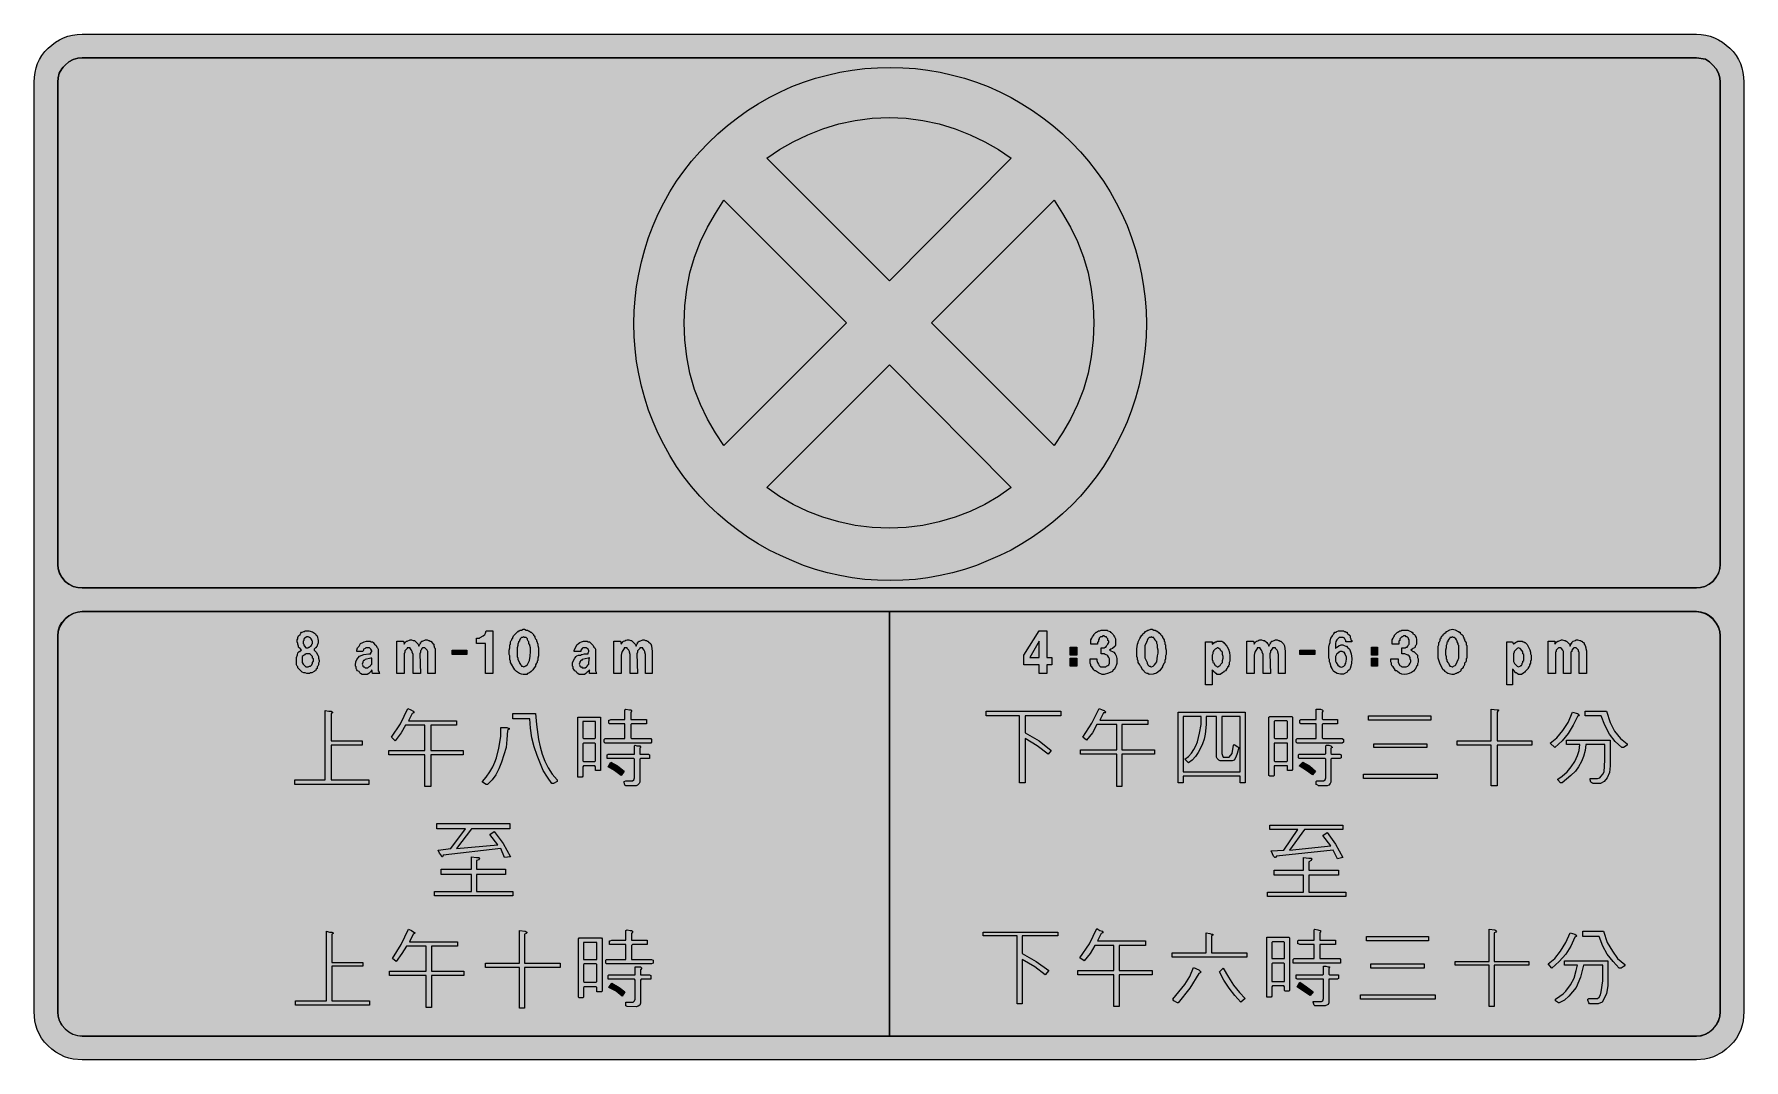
# Model space of a CAD drawing. Header units: metres. Extents: x 76 to 493, y 11 to 261.
import ezdxf

# ---------------------------------------------------------------- set-up
doc = ezdxf.new("R2010")
doc.units = ezdxf.units.M
for name, color, linetype, true_color in [('FILL_BLACK_000000', 7, 'Continuous', 0x000000), ('FILL_PINK_E1E1E1', 7, 'Continuous', 0xe1e1e1), ('FILL_WHITE_FFFFFF', 7, 'Continuous', 0xffffff), ('FILL_YELLOW_FFFF00', 7, 'Continuous', 0xffff00), ('STROKE_BLACK_000000', 7, 'Continuous', 0x000000)]:
    doc.layers.add(name, color=color, linetype=linetype, true_color=true_color)

msp = doc.modelspace()

# ---------------------------------------------------------------- hatches: boundary and pattern name
at = {"layer": 'FILL_BLACK_000000', "true_color": 0x000000}
h = msp.add_hatch(color=7, dxfattribs=at)
h.dxf.hatch_style = 1
h.paths.add_polyline_path([(76.79, 252.77), (77.15, 253.84), (77.63, 254.87), (78.22, 255.83), (78.92, 256.74), (79.74, 257.58), (80.58, 258.35), (81.49, 259.03), (82.45, 259.61), (83.48, 260.1), (84.55, 260.49), (85.66, 260.77), (86.82, 260.94), (88.02, 261), (481.5, 261), (482.64, 260.94), (483.75, 260.77), (484.84, 260.49), (485.89, 260.1), (486.89, 259.61), (487.85, 259.03), (488.76, 258.35), (489.6, 257.58), (490.42, 256.74), (491.12, 255.83), (491.71, 254.87), (492.19, 253.84), (492.55, 252.77), (492.81, 251.66), (492.97, 250.5), (493.02, 249.3), (493.02, 22.68), (492.86, 20.52), (492.64, 19.44), (492.3, 18.36), (491.83, 17.29), (491.22, 16.24), (490.48, 15.27), (489.6, 14.4), (488.75, 13.55), (487.82, 12.85), (485.64, 11.7), (484.56, 11.36), (483.5, 11.14), (481.5, 10.98), (88.02, 10.98), (85.86, 11.14), (84.78, 11.36), (83.7, 11.7), (81.59, 12.85), (80.61, 13.55), (79.74, 14.4), (78.86, 15.27), (78.12, 16.24), (77.51, 17.29), (77.04, 18.36), (76.7, 19.44), (76.48, 20.52), (76.32, 22.68), (76.32, 249.3), (76.37, 250.5), (76.53, 251.66), (76.79, 252.77)])
h.paths.add_polyline_path([(85.82, 119.81), (84.78, 119.25), (83.88, 118.44), (83.07, 117.46), (82.51, 116.44), (82.18, 115.38), (82.08, 114.3), (82.08, 22.68), (82.18, 21.5), (82.51, 20.41), (83.07, 19.41), (83.88, 18.54), (84.75, 17.8), (85.75, 17.23), (86.84, 16.87), (88.02, 16.74), (481.5, 16.74), (482.5, 16.84), (483.55, 17.17), (484.56, 17.73), (485.46, 18.54), (485.94, 18.98), (486.32, 19.46), (486.9, 20.52), (487.15, 21.6), (487.26, 22.68), (487.26, 114.3), (487.16, 115.38), (486.83, 116.44), (486.27, 117.46), (485.46, 118.44), (484.63, 119.2), (484.17, 119.5), (483.66, 119.7), (482.45, 120.1), (481.5, 120.24), (88.02, 120.24), (86.92, 120.14), (85.82, 119.81)], flags=16)
h.paths.add_polyline_path([(86.92, 255.14), (85.82, 254.81), (84.78, 254.25), (83.88, 253.44), (83.4, 253), (83.03, 252.52), (82.44, 251.46), (82.19, 250.38), (82.08, 249.3), (82.08, 131.76), (82.18, 130.76), (82.51, 129.69), (83.07, 128.62), (83.88, 127.62), (84.78, 126.91), (85.82, 126.4), (86.92, 126.1), (88.02, 126), (481.5, 126), (482.5, 126.1), (483.55, 126.4), (484.56, 126.91), (485.46, 127.62), (486.32, 128.61), (486.9, 129.6), (487.15, 130.75), (487.26, 131.76), (487.26, 249.3), (487.16, 250.4), (486.83, 251.5), (486.27, 252.54), (485.46, 253.44), (484.63, 254.29), (483.66, 254.88), (481.5, 255.24), (88.02, 255.24), (86.92, 255.14)], flags=16)
h = msp.add_hatch(color=7, dxfattribs=at)
h.dxf.hatch_style = 1
h.paths.add_polyline_path([(347.32, 187.34), (347.1, 184.27), (346.73, 181.22), (346.21, 178.2), (345.55, 175.21), (344.74, 172.27), (343.8, 169.36), (342.72, 166.5), (341.45, 163.69), (340.05, 160.94), (338.54, 158.26), (336.92, 155.65), (335.17, 153.13), (333.3, 150.7), (331.32, 148.38), (329.22, 146.16), (326.95, 144.05), (324.6, 142.05), (322.17, 140.16), (319.66, 138.4), (317.07, 136.76), (314.41, 135.25), (311.68, 133.88), (308.88, 132.66), (306.02, 131.52), (303.11, 130.53), (300.17, 129.7), (297.18, 129.01), (294.16, 128.48), (291.11, 128.1), (288.04, 127.88), (284.94, 127.8), (281.84, 127.88), (278.77, 128.1), (275.72, 128.48), (272.7, 129.01), (269.71, 129.7), (266.77, 130.53), (263.86, 131.52), (261, 132.66), (258.2, 133.88), (255.47, 135.25), (252.81, 136.76), (250.22, 138.4), (247.71, 140.16), (245.28, 142.05), (242.93, 144.05), (240.66, 146.16), (238.55, 148.38), (236.55, 150.7), (234.66, 153.13), (232.9, 155.65), (231.26, 158.26), (229.75, 160.94), (228.38, 163.69), (227.16, 166.5), (226.08, 169.36), (225.14, 172.27), (224.33, 175.21), (223.67, 178.2), (223.15, 181.22), (222.78, 184.27), (222.56, 187.34), (222.48, 190.44), (222.56, 193.48), (222.78, 196.51), (223.15, 199.53), (223.67, 202.54), (224.33, 205.54), (225.14, 208.51), (226.08, 211.46), (227.16, 214.38), (228.38, 217.18), (229.75, 219.91), (231.26, 222.56), (232.9, 225.13), (234.66, 227.62), (236.55, 230.02), (238.55, 232.33), (240.66, 234.54), (242.93, 236.7), (245.28, 238.73), (247.71, 240.62), (250.22, 242.39), (252.81, 244.03), (255.47, 245.55), (258.2, 246.95), (261, 248.22), (263.86, 249.3), (266.77, 250.24), (269.71, 251.05), (272.7, 251.71), (275.72, 252.23), (278.77, 252.6), (281.84, 252.82), (284.94, 252.9), (288.04, 252.82), (291.11, 252.6), (294.16, 252.23), (297.18, 251.71), (300.17, 251.05), (303.11, 250.24), (306.02, 249.3), (308.88, 248.22), (311.68, 246.95), (314.41, 245.55), (317.07, 244.03), (319.66, 242.39), (322.17, 240.62), (324.6, 238.73), (326.95, 236.7), (329.22, 234.54), (331.32, 232.33), (333.3, 230.02), (335.17, 227.62), (336.92, 225.13), (338.54, 222.56), (340.05, 219.91), (341.45, 217.18), (342.72, 214.38), (343.8, 211.46), (344.74, 208.51), (345.55, 205.54), (346.21, 202.54), (346.73, 199.53), (347.1, 196.51), (347.32, 193.48), (347.4, 190.44), (347.32, 187.34)])
h = msp.add_hatch(color=7, dxfattribs=at)
h.dxf.hatch_style = 1
h.paths.add_polyline_path([(482.5, 120.14), (483.55, 119.81), (484.56, 119.25), (485.46, 118.44), (486.27, 117.46), (486.83, 116.44), (487.16, 115.38), (487.26, 114.3), (487.26, 22.68), (487.16, 21.58), (486.83, 20.47), (486.27, 19.44), (485.46, 18.54), (484.56, 17.73), (483.55, 17.17), (482.5, 16.84), (481.5, 16.74), (284.76, 16.74), (284.76, 120.24), (481.5, 120.24), (482.5, 120.14)])
h = msp.add_hatch(color=7, dxfattribs=at)
h.dxf.hatch_style = 1
h.paths.add_polyline_path([(145.44, 109.62), (145.62, 109.26), (145.62, 108.9), (145.8, 108.36), (145.8, 108), (145.62, 107.64), (145.62, 107.28), (145.44, 106.92), (145.26, 106.74), (145.26, 106.38), (145.08, 106.2), (144.9, 105.84), (144.72, 105.84), (144.54, 105.66), (144, 105.3), (143.64, 105.3), (143.46, 105.12), (142.74, 105.12), (142.38, 105.3), (142.02, 105.3), (141.66, 105.48), (141.48, 105.66), (140.94, 106.2), (140.76, 106.38), (140.58, 106.56), (140.58, 106.74), (140.4, 106.92), (140.22, 107.28), (140.22, 109.08), (140.5, 109.7), (140.58, 110.16), (140.76, 110.34), (140.94, 110.52), (141.12, 110.52), (141.12, 110.7), (141.3, 110.7), (141.48, 110.88), (141.12, 111.24), (140.94, 111.42), (140.76, 111.6), (140.76, 111.78), (140.58, 112.32), (140.58, 112.5), (140.4, 112.86), (140.4, 113.4), (140.58, 113.58), (140.58, 113.94), (140.76, 114.3), (141.12, 114.66), (141.3, 115.02), (141.48, 115.2), (141.66, 115.2), (142.02, 115.38), (142.2, 115.38), (142.38, 115.56), (143.28, 115.56), (144.12, 115.28), (144.9, 114.84), (145.08, 114.48), (145.26, 114.3), (145.53, 113.16), (145.53, 112.64), (145.26, 111.96), (145.26, 111.78), (145.08, 111.6), (145.08, 111.42), (144.9, 111.42), (144.72, 111.24), (144.54, 111.06), (144.54, 110.88), (144.9, 110.52), (145.08, 110.34), (145.44, 109.62)])
h.paths.add_polyline_path([(142.2, 109.62), (142.02, 109.62), (141.84, 109.44), (141.66, 109.26), (141.66, 107.82), (141.84, 107.46), (142.02, 107.28), (142.56, 106.74), (143.1, 106.74), (143.46, 106.92), (143.64, 106.92), (143.82, 107.1), (144, 107.28), (144.18, 107.64), (144.18, 107.82), (144.36, 108.18), (144.36, 108.72), (144.18, 108.9), (144.18, 109.26), (144, 109.44), (143.82, 109.62), (143.64, 109.8), (143.46, 109.98), (142.56, 109.98), (142.38, 109.8), (142.2, 109.8), (142.2, 109.62)], flags=16)
h.paths.add_polyline_path([(144, 113.22), (144, 113.4), (143.82, 113.58), (143.64, 113.76), (143.46, 113.94), (143.1, 114.12), (142.74, 114.12), (142.56, 113.94), (142.38, 113.94), (142.2, 113.76), (142.2, 113.58), (142.02, 113.58), (142.02, 113.22), (141.84, 113.04), (141.84, 112.5), (142.02, 112.32), (142.02, 111.96), (142.2, 111.96), (142.2, 111.78), (142.56, 111.42), (143.1, 111.42), (143.28, 111.6), (143.46, 111.6), (143.64, 111.78), (143.82, 111.78), (143.82, 111.96), (144, 112.14), (144, 112.32), (144.18, 112.5), (144.18, 112.86), (144.18, 113.04), (144, 113.22)], flags=16)
h = msp.add_hatch(color=7, dxfattribs=at)
h.dxf.hatch_style = 1
h.paths.add_polyline_path([(158.58, 106.02), (158.4, 105.66), (158.22, 105.48), (157.86, 105.12), (157.5, 104.94), (156.24, 104.94), (155.88, 105.12), (155.7, 105.3), (155.52, 105.66), (155.16, 105.84), (154.98, 106.02), (154.8, 106.38), (154.8, 106.74), (154.62, 106.92), (154.62, 107.28), (154.74, 108), (154.95, 108.57), (155.25, 109.01), (155.64, 109.35), (156.63, 109.77), (157.86, 109.98), (158.4, 109.98), (158.4, 110.16), (158.58, 110.52), (158.58, 110.7), (158.4, 111.06), (158.22, 111.24), (158.04, 111.42), (157.14, 111.42), (156.96, 111.24), (156.6, 111.06), (156.6, 110.88), (156.42, 110.52), (154.98, 110.52), (154.98, 110.88), (155.16, 111.42), (155.52, 111.78), (155.7, 112.14), (155.88, 112.5), (156.42, 112.68), (156.78, 112.86), (157.32, 113.04), (158.22, 113.04), (158.4, 112.86), (158.76, 112.86), (158.94, 112.68), (159.3, 112.32), (159.66, 111.96), (159.84, 111.6), (160.02, 111.42), (160.2, 111.06), (160.2, 105.84), (160.38, 105.48), (160.38, 105.3), (160.56, 105.12), (158.76, 105.12), (158.58, 106.02)])
h.paths.add_polyline_path([(158.4, 108.9), (156.96, 108.54), (156.78, 108.36), (156.6, 108.36), (156.42, 108), (156.42, 107.82), (156.24, 107.46), (156.42, 107.1), (156.42, 106.92), (156.6, 106.74), (156.78, 106.74), (156.96, 106.56), (157.68, 106.56), (157.86, 106.74), (158.22, 106.92), (158.4, 107.28), (158.58, 107.46), (158.58, 108.9), (158.4, 108.9)], flags=16)
h = msp.add_hatch(color=7, dxfattribs=at)
h.dxf.hatch_style = 1
h.paths.add_polyline_path([(168.66, 105.12), (168.66, 109.8), (168.48, 110.34), (168.48, 110.52), (168.3, 110.88), (167.94, 111.24), (167.94, 111.42), (167.22, 111.42), (167.22, 111.24), (166.68, 110.7), (166.68, 110.34), (166.5, 109.98), (166.5, 105.12), (164.7, 105.12), (164.7, 113.04), (166.32, 113.04), (166.5, 112.32), (166.86, 112.86), (167.04, 113.04), (167.22, 113.04), (167.94, 113.4), (168.3, 113.4), (168.66, 113.22), (168.98, 113.18), (169.25, 112.99), (169.74, 112.5), (169.92, 112.32), (170.1, 111.78), (170.28, 112.32), (170.46, 112.5), (170.46, 112.68), (170.64, 112.68), (170.64, 112.86), (170.82, 113.04), (171, 113.04), (171.72, 113.4), (172.08, 113.4), (172.44, 113.22), (172.62, 113.22), (172.8, 113.04), (172.98, 113.04), (173.52, 112.5), (173.7, 112.32), (173.7, 111.96), (173.88, 111.42), (174.06, 111.24), (174.06, 105.12), (172.26, 105.12), (172.26, 110.52), (172.08, 110.88), (171.72, 111.24), (171.54, 111.42), (171, 111.42), (170.82, 111.24), (170.64, 110.88), (170.46, 110.7), (170.46, 110.34), (170.28, 109.98), (170.46, 105.12), (168.66, 105.12)])
h = msp.add_hatch(color=7, dxfattribs=at)
h.dxf.hatch_style = 1
h.paths.add_polyline_path([(186.3, 105.12), (186.3, 112.5), (184.14, 112.5), (184.14, 113.76), (184.86, 113.76), (185.04, 113.94), (185.76, 114.3), (186.12, 114.66), (186.3, 115.02), (186.48, 115.56), (188.1, 115.56), (188.1, 105.12), (186.3, 105.12)])
h = msp.add_hatch(color=7, dxfattribs=at)
h.dxf.hatch_style = 1
h.paths.add_polyline_path([(192.06, 109.8), (192.06, 110.88), (192.24, 111.42), (192.24, 112.14), (192.42, 112.32), (192.42, 112.86), (192.6, 113.22), (192.78, 113.4), (192.78, 113.58), (192.96, 113.76), (192.96, 113.94), (193.14, 114.3), (193.32, 114.48), (194.22, 115.38), (194.4, 115.38), (194.4, 115.56), (194.58, 115.56), (194.76, 115.74), (195.12, 115.74), (195.48, 115.92), (195.84, 115.92), (196.2, 115.74), (196.56, 115.74), (196.74, 115.56), (196.92, 115.56), (197.1, 115.38), (197.28, 115.2), (197.46, 115.2), (198, 114.66), (198, 114.48), (198.18, 114.3), (198.36, 114.12), (198.36, 113.94), (198.54, 113.58), (198.72, 113.4), (198.72, 113.04), (198.9, 112.86), (198.9, 112.68), (199.08, 112.32), (199.08, 111.96), (199.26, 111.42), (199.26, 109.8), (199.26, 109.44), (199.08, 108.9), (199.08, 108.36), (198.9, 108.18), (198.9, 107.82), (198.72, 107.64), (198.54, 107.28), (198.54, 106.92), (198.18, 106.56), (197.82, 106.02), (197.46, 105.66), (197.04, 105.3), (196.56, 105.12), (196.38, 104.94), (195.48, 104.94), (195.06, 104.98), (194.61, 105.15), (193.86, 105.66), (193.5, 106.02), (192.42, 107.82), (192.42, 108.18), (192.24, 108.54), (192.24, 109.26), (192.24, 109.44), (192.06, 109.8)])
h.paths.add_polyline_path([(194.22, 108.9), (194.22, 108.54), (194.58, 107.82), (194.58, 107.64), (194.94, 107.28), (195.12, 106.92), (195.3, 106.92), (195.66, 106.74), (196.16, 107.01), (196.55, 107.37), (196.83, 107.81), (197.03, 108.3), (197.23, 109.4), (197.28, 110.52), (197.28, 111.42), (197.1, 111.96), (197.1, 112.14), (196.92, 112.5), (196.92, 112.86), (196.74, 113.04), (196.56, 113.4), (196.56, 113.58), (196.2, 113.94), (195.84, 113.94), (195.66, 114.12), (195.3, 113.94), (195.12, 113.94), (194.94, 113.76), (194.76, 113.58), (194.58, 113.22), (194.58, 113.04), (194.4, 112.86), (194.4, 112.68), (194.22, 112.32), (194.22, 111.96), (194.04, 111.42), (194.04, 109.26), (194.22, 108.9)], flags=16)
h = msp.add_hatch(color=7, dxfattribs=at)
h.dxf.hatch_style = 1
h.paths.add_polyline_path([(213.3, 105.48), (213.3, 105.3), (213.48, 105.12), (211.68, 105.12), (211.68, 106.02), (211.32, 105.66), (211.14, 105.48), (210.78, 105.12), (210.42, 104.94), (209.16, 104.94), (208.8, 105.12), (208.62, 105.3), (208.44, 105.66), (208.08, 105.84), (207.9, 106.02), (207.72, 106.38), (207.72, 106.74), (207.54, 106.92), (207.54, 107.82), (208.08, 108.9), (208.44, 109.26), (208.62, 109.44), (208.98, 109.62), (209.52, 109.62), (209.7, 109.8), (209.88, 109.8), (210.42, 109.98), (211.32, 109.98), (211.32, 110.16), (211.5, 110.52), (211.5, 110.7), (211.32, 111.06), (211.14, 111.24), (210.96, 111.42), (210.06, 111.42), (209.88, 111.24), (209.52, 110.88), (209.52, 110.52), (207.9, 110.52), (207.9, 110.88), (208.26, 111.42), (208.62, 112.14), (208.98, 112.5), (209.34, 112.68), (209.7, 112.86), (210.24, 113.04), (211.14, 113.04), (211.32, 112.86), (211.68, 112.86), (211.86, 112.68), (212.22, 112.32), (212.58, 111.96), (212.76, 111.6), (212.94, 111.42), (213.12, 111.06), (213.12, 110.16), (213.12, 105.84), (213.3, 105.48)])
h.paths.add_polyline_path([(209.52, 108.36), (209.34, 108), (209.34, 107.82), (209.16, 107.46), (209.34, 107.1), (209.34, 106.92), (209.52, 106.74), (209.7, 106.74), (209.88, 106.56), (210.6, 106.56), (210.96, 106.74), (211.14, 106.92), (211.32, 107.28), (211.5, 107.46), (211.5, 107.82), (211.68, 109.08), (211.5, 108.9), (211.32, 108.9), (209.88, 108.54), (209.7, 108.36), (209.52, 108.36)], flags=16)
h = msp.add_hatch(color=7, dxfattribs=at)
h.dxf.hatch_style = 1
h.paths.add_polyline_path([(221.58, 109.8), (221.4, 110.34), (221.4, 110.52), (221.22, 110.88), (220.86, 111.24), (220.86, 111.42), (220.14, 111.42), (220.14, 111.24), (219.62, 110.5), (219.46, 110.06), (219.42, 109.62), (219.42, 105.12), (217.62, 105.12), (217.62, 113.04), (219.24, 113.04), (219.42, 112.32), (219.78, 112.86), (219.96, 113.04), (220.27, 113.09), (220.53, 113.24), (220.82, 113.38), (221.22, 113.4), (221.76, 113.22), (221.94, 113.22), (222.66, 112.5), (222.84, 112.32), (223.02, 111.78), (223.2, 112.32), (223.38, 112.5), (223.38, 112.68), (223.56, 112.68), (223.56, 112.86), (223.74, 113.04), (223.92, 113.04), (224.64, 113.4), (225, 113.4), (225.36, 113.22), (225.54, 113.22), (225.72, 113.04), (225.9, 113.04), (226.08, 112.86), (226.58, 112.35), (226.81, 111.87), (226.98, 110.52), (226.98, 105.12), (225.36, 105.12), (225.36, 109.8), (225.18, 110.34), (225.18, 110.52), (225, 110.88), (224.64, 111.24), (224.64, 111.42), (223.92, 111.42), (223.92, 111.24), (223.56, 110.88), (223.38, 110.7), (223.38, 110.34), (223.2, 109.98), (223.38, 105.12), (221.58, 105.12), (221.58, 109.62), (221.58, 109.8)])
h = msp.add_hatch(color=7, dxfattribs=at)
h.dxf.hatch_style = 1
h.paths.add_polyline_path([(181.8, 110.88), (181.8, 109.8), (178.2, 109.8), (178.2, 110.88), (181.8, 110.88)])
h = msp.add_hatch(color=7, dxfattribs=at)
h.dxf.hatch_style = 1
h.paths.add_polyline_path([(139.86, 79.2), (147.24, 79.2), (147.24, 96.12), (148.14, 95.94), (148.68, 95.94), (149.04, 95.76), (149.04, 95.58), (148.68, 95.4), (148.68, 88.74), (156.24, 88.74), (156.24, 87.66), (148.68, 87.66), (148.68, 79.2), (157.86, 79.2), (157.86, 78.12), (139.86, 78.12), (139.86, 79.2)])
h = msp.add_hatch(color=7, dxfattribs=at)
h.dxf.hatch_style = 1
h.paths.add_polyline_path([(162.72, 85.32), (162.72, 86.4), (171.54, 86.4), (171.54, 92.52), (166.86, 92.52), (165.78, 90.72), (164.34, 88.74), (163.44, 89.64), (165.6, 92.88), (167.4, 96.66), (168.12, 96.3), (168.66, 95.94), (168.84, 95.76), (168.84, 95.58), (168.48, 95.4), (167.58, 93.6), (179.28, 93.6), (179.28, 92.52), (172.98, 92.52), (172.98, 86.4), (180.9, 86.4), (180.9, 85.32), (172.98, 85.32), (172.98, 77.58), (171.54, 77.58), (171.54, 85.32), (162.72, 85.32)])
h = msp.add_hatch(color=7, dxfattribs=at)
h.dxf.hatch_style = 1
h.paths.add_polyline_path([(226.62, 89.28), (226.8, 89.1), (226.8, 88.38), (226.62, 88.2), (215.46, 88.2), (215.28, 88.38), (215.28, 89.1), (215.46, 89.28), (220.32, 89.28), (220.32, 92.88), (216.54, 92.88), (216.36, 93.06), (216.36, 93.78), (216.54, 93.78), (216.9, 93.96), (220.32, 93.96), (220.32, 96.3), (220.5, 96.48), (221.4, 96.3), (221.76, 96.3), (221.94, 96.12), (221.94, 95.94), (221.76, 95.58), (221.76, 93.96), (225.54, 93.96), (225.54, 92.88), (221.94, 92.88), (221.76, 92.7), (221.76, 89.46), (221.94, 89.28), (226.62, 89.28)])
h = msp.add_hatch(color=7, dxfattribs=at)
h.dxf.hatch_style = 1
h.paths.add_polyline_path([(185.58, 78.84), (186.48, 79.92), (187.38, 81.22), (188.07, 82.39), (188.59, 83.5), (188.98, 84.59), (189.54, 86.93), (190.08, 89.82), (190.08, 91.98), (191.52, 91.98), (191.88, 91.8), (192.06, 91.8), (192.06, 91.62), (191.7, 91.26), (191.52, 89.1), (191.34, 87.12), (190.26, 83.52), (189.54, 81.9), (188.82, 80.46), (187.92, 79.2), (186.84, 78.12), (186.48, 78.12), (185.58, 78.66), (185.58, 78.84)])
h = msp.add_hatch(color=7, dxfattribs=at)
h.dxf.hatch_style = 1
h.paths.add_polyline_path([(200.34, 81.54), (198.9, 85.14), (198.18, 87.3), (197.64, 89.46), (197.28, 91.8), (197.1, 94.14), (192.96, 94.14), (192.96, 95.4), (198.54, 95.4), (198.72, 92.7), (199.25, 89.1), (199.65, 87.29), (200.16, 85.51), (200.8, 83.79), (201.61, 82.15), (202.58, 80.61), (203.76, 79.2), (203.76, 78.84), (202.86, 78.3), (202.5, 78.3), (201.42, 79.92), (200.34, 81.54)])
h = msp.add_hatch(color=7, dxfattribs=at)
h.dxf.hatch_style = 1
h.paths.add_polyline_path([(210.06, 80.1), (209.88, 79.92), (208.8, 79.92), (208.8, 94.5), (214.38, 94.5), (214.38, 81.54), (213.12, 81.54), (213.12, 82.44), (212.94, 82.62), (210.24, 82.62), (210.06, 82.44), (210.06, 80.1)])
h.paths.add_polyline_path([(210.24, 83.7), (212.94, 83.7), (213.12, 83.88), (213.12, 88.02), (212.94, 88.2), (210.24, 88.2), (210.06, 88.02), (210.06, 83.88), (210.24, 83.7)], flags=16)
h.paths.add_polyline_path([(210.06, 89.46), (210.24, 89.28), (212.94, 89.28), (213.12, 89.46), (213.12, 93.42), (210.06, 93.42), (210.06, 89.46)], flags=16)
h = msp.add_hatch(color=7, dxfattribs=at)
h.dxf.hatch_style = 1
h.paths.add_polyline_path([(220.5, 77.76), (220.32, 77.94), (220.14, 78.66), (220.14, 78.84), (220.5, 79.02), (222.12, 79.02), (222.48, 79.2), (222.66, 79.74), (222.66, 84.24), (222.48, 84.42), (216, 84.42), (216, 85.32), (216.18, 85.5), (222.66, 85.5), (222.66, 87.48), (222.84, 87.66), (223.2, 87.48), (223.92, 87.48), (224.1, 87.3), (224.1, 87.12), (223.92, 86.94), (223.92, 85.5), (226.08, 85.5), (226.26, 85.32), (226.26, 84.42), (224.1, 84.42), (223.92, 84.24), (223.92, 78.66), (223.74, 78.3), (223.38, 77.94), (223.02, 77.76), (220.86, 77.76), (220.5, 77.76)])
h = msp.add_hatch(color=7, dxfattribs=at)
h.dxf.hatch_style = 1
h.paths.add_polyline_path([(216.18, 82.44), (216.9, 83.52), (218.52, 82.62), (220.14, 81.36), (219.42, 80.28), (217.8, 81.54), (216.18, 82.44)])
h = msp.add_hatch(color=7, dxfattribs=at)
h.dxf.hatch_style = 1
h.paths.add_polyline_path([(176.04, 60.84), (175.86, 60.48), (175.68, 60.48), (175.5, 60.84), (175.14, 61.38), (174.78, 62.1), (177.84, 62.46), (181.44, 67.32), (174.42, 67.32), (174.42, 68.58), (192.24, 68.58), (192.24, 67.32), (182.88, 67.32), (179.28, 62.46), (189.36, 63.36), (187.38, 65.88), (188.46, 66.6), (190.62, 63.72), (192.42, 60.48), (190.98, 60.3), (190.08, 62.46), (176.04, 60.84)])
h = msp.add_hatch(color=7, dxfattribs=at)
h.dxf.hatch_style = 1
h.paths.add_polyline_path([(173.88, 52.02), (182.88, 52.02), (182.88, 56.16), (175.5, 56.16), (175.5, 57.42), (182.88, 57.42), (182.88, 60.48), (184.14, 60.3), (184.68, 60.3), (184.86, 60.12), (184.68, 59.76), (184.14, 59.58), (184.14, 57.42), (191.16, 57.42), (191.16, 56.16), (184.14, 56.16), (184.14, 52.02), (192.96, 52.02), (192.96, 50.94), (173.88, 50.94), (173.88, 52.02)])
h = msp.add_hatch(color=7, dxfattribs=at)
h.dxf.hatch_style = 1
h.paths.add_polyline_path([(148.86, 25.38), (158.04, 25.38), (158.04, 24.3), (140.04, 24.3), (140.04, 25.38), (147.6, 25.38), (147.6, 42.3), (148.32, 42.12), (148.86, 42.12), (149.22, 41.94), (149.22, 41.76), (148.86, 41.58), (148.86, 34.74), (156.42, 34.74), (156.42, 33.84), (148.86, 33.84), (148.86, 25.38)])
h = msp.add_hatch(color=7, dxfattribs=at)
h.dxf.hatch_style = 1
h.paths.add_polyline_path([(163.62, 35.64), (165.78, 39.06), (167.58, 42.84), (168.3, 42.48), (168.84, 42.12), (169.2, 41.94), (169.02, 41.76), (168.66, 41.58), (167.76, 39.78), (179.46, 39.78), (179.46, 38.7), (173.16, 38.7), (173.16, 32.58), (181.08, 32.58), (181.08, 31.5), (173.16, 31.5), (173.16, 23.76), (171.9, 23.76), (171.9, 31.5), (162.9, 31.5), (162.9, 32.58), (171.9, 32.58), (171.9, 38.7), (167.04, 38.7), (165.96, 36.9), (164.52, 34.92), (163.62, 35.64)])
h = msp.add_hatch(color=7, dxfattribs=at)
h.dxf.hatch_style = 1
h.paths.add_polyline_path([(186.3, 33.48), (186.3, 34.56), (194.58, 34.56), (194.58, 42.48), (196.02, 42.3), (196.38, 42.12), (196.38, 41.94), (196.2, 41.76), (195.84, 41.58), (195.84, 34.56), (204.48, 34.56), (204.48, 33.48), (195.84, 33.48), (195.84, 23.58), (194.58, 23.58), (194.58, 33.48), (186.3, 33.48)])
h = msp.add_hatch(color=7, dxfattribs=at)
h.dxf.hatch_style = 1
h.paths.add_polyline_path([(226.8, 35.46), (227.16, 35.28), (227.16, 34.56), (226.8, 34.38), (215.82, 34.38), (215.64, 34.56), (215.64, 35.28), (215.82, 35.46), (220.5, 35.46), (220.5, 39.06), (216.54, 39.06), (216.54, 39.96), (216.72, 39.96), (217.08, 40.14), (220.5, 40.14), (220.5, 42.48), (220.86, 42.66), (221.58, 42.48), (221.94, 42.48), (222.12, 42.3), (222.12, 42.12), (221.94, 41.76), (221.94, 40.14), (225.72, 40.14), (225.72, 39.06), (222.12, 39.06), (221.94, 38.88), (221.94, 35.46), (222.12, 35.46), (226.8, 35.46)])
h = msp.add_hatch(color=7, dxfattribs=at)
h.dxf.hatch_style = 1
h.paths.add_polyline_path([(210.24, 28.62), (210.24, 26.28), (210.06, 26.1), (209.16, 26.1), (208.98, 26.28), (208.98, 40.5), (209.16, 40.68), (214.56, 40.68), (214.74, 40.5), (214.74, 27.72), (214.56, 27.54), (213.48, 27.54), (213.48, 28.62), (213.3, 28.8), (210.42, 28.8), (210.24, 28.62)])
h.paths.add_polyline_path([(210.42, 29.88), (213.3, 29.88), (213.48, 30.06), (213.48, 34.2), (213.3, 34.38), (210.42, 34.38), (210.24, 34.2), (210.24, 30.06), (210.42, 29.88)], flags=16)
h.paths.add_polyline_path([(213.48, 39.6), (210.24, 39.6), (210.24, 35.46), (210.42, 35.46), (213.48, 35.46), (213.48, 39.6)], flags=16)
h = msp.add_hatch(color=7, dxfattribs=at)
h.dxf.hatch_style = 1
h.paths.add_polyline_path([(224.1, 30.42), (224.1, 25.38), (224.1, 24.75), (223.9, 24.32), (223.53, 24.06), (223.04, 23.92), (220.86, 23.94), (220.5, 24.12), (220.5, 25.02), (222.3, 25.02), (222.66, 25.38), (222.84, 25.74), (222.84, 30.42), (222.66, 30.6), (216.18, 30.6), (216.18, 31.5), (216.36, 31.68), (222.84, 31.68), (222.84, 33.66), (224.1, 33.66), (224.46, 33.3), (224.1, 32.94), (224.1, 31.68), (226.26, 31.68), (226.62, 31.5), (226.62, 30.6), (224.28, 30.6), (224.1, 30.42)])
h = msp.add_hatch(color=7, dxfattribs=at)
h.dxf.hatch_style = 1
h.paths.add_polyline_path([(216.36, 28.62), (217.08, 29.7), (218.88, 28.62), (220.32, 27.54), (219.6, 26.46), (218.16, 27.72), (216.36, 28.62)])
at = {"layer": 'FILL_PINK_E1E1E1', "true_color": 0xe1e1e1}
h = msp.add_hatch(color=7, dxfattribs=at)
h.dxf.hatch_style = 1
h.paths.add_polyline_path([(284.76, 200.88), (254.88, 230.76), (257.98, 232.85), (261.32, 234.76), (264.85, 236.48), (268.56, 237.96), (272.43, 239.14), (276.46, 239.98), (280.58, 240.49), (284.76, 240.66), (288.83, 240.49), (292.91, 239.98), (296.91, 239.14), (300.78, 237.96), (304.49, 236.48), (308.03, 234.76), (311.36, 232.85), (314.46, 230.76), (284.76, 200.88)])
h = msp.add_hatch(color=7, dxfattribs=at)
h.dxf.hatch_style = 1
h.paths.add_polyline_path([(242.35, 163.84), (240.43, 167.17), (238.72, 170.71), (237.24, 174.42), (236.16, 178.37), (235.37, 182.38), (234.89, 186.47), (234.72, 190.62), (234.89, 194.77), (235.37, 198.83), (236.16, 202.8), (237.24, 206.64), (238.72, 210.43), (240.43, 213.97), (242.35, 217.32), (244.44, 220.5), (274.32, 190.62), (244.44, 160.74), (242.35, 163.84)])
h = msp.add_hatch(color=7, dxfattribs=at)
h.dxf.hatch_style = 1
h.paths.add_polyline_path([(324.9, 220.5), (326.99, 217.32), (328.9, 213.97), (330.62, 210.43), (332.1, 206.64), (333.18, 202.8), (333.97, 198.83), (334.45, 194.77), (334.62, 190.62), (334.45, 186.47), (333.97, 182.38), (333.18, 178.37), (332.1, 174.42), (330.62, 170.71), (328.9, 167.17), (326.99, 163.84), (324.9, 160.74), (295.02, 190.62), (324.9, 220.5)])
h = msp.add_hatch(color=7, dxfattribs=at)
h.dxf.hatch_style = 1
h.paths.add_polyline_path([(311.36, 148.29), (308.03, 146.34), (304.49, 144.66), (300.78, 143.28), (296.91, 142.1), (292.91, 141.25), (288.83, 140.75), (284.76, 140.58), (280.58, 140.75), (276.46, 141.25), (272.43, 142.1), (268.56, 143.28), (264.85, 144.66), (261.32, 146.34), (257.98, 148.29), (254.88, 150.48), (284.76, 180.36), (314.46, 150.48), (311.36, 148.29)])
at = {"layer": 'FILL_WHITE_FFFFFF', "true_color": 0xffffff}
h = msp.add_hatch(color=7, dxfattribs=at)
h.dxf.hatch_style = 1
h.paths.add_polyline_path([(284.76, 120.24), (284.76, 16.74), (88.02, 16.74), (86.92, 16.84), (85.82, 17.17), (84.78, 17.73), (83.88, 18.54), (83.07, 19.44), (82.51, 20.47), (82.18, 21.58), (82.08, 22.68), (82.08, 114.3), (82.18, 115.48), (82.51, 116.57), (83.07, 117.57), (83.88, 118.44), (84.75, 119.18), (85.75, 119.74), (86.84, 120.11), (88.02, 120.24), (284.76, 120.24)])
h = msp.add_hatch(color=7, dxfattribs=at)
h.dxf.hatch_style = 1
h.paths.add_polyline_path([(321.3, 115.56), (323.1, 115.56), (323.1, 109.08), (324.36, 109.08), (324.36, 107.28), (323.1, 107.28), (323.1, 105.12), (321.3, 105.12), (321.3, 107.28), (317.52, 107.28), (317.52, 109.62), (321.3, 115.56)])
h.paths.add_polyline_path([(321.3, 109.08), (321.3, 113.04), (318.96, 109.08), (321.3, 109.08)], flags=16)
h = msp.add_hatch(color=7, dxfattribs=at)
h.dxf.hatch_style = 1
h.paths.add_polyline_path([(333.9, 106.92), (333.9, 107.28), (333.72, 107.64), (333.72, 108.72), (335.34, 108.72), (335.34, 108.36), (335.52, 107.82), (335.7, 107.46), (335.88, 107.1), (336.06, 106.92), (336.24, 106.74), (337.5, 106.74), (337.68, 106.92), (338.04, 107.1), (338.22, 107.28), (338.4, 107.64), (338.4, 108.72), (338.22, 109.08), (338.04, 109.44), (337.86, 109.62), (337.32, 109.8), (337.14, 109.98), (336.42, 109.98), (336.42, 111.42), (337.14, 111.42), (337.32, 111.6), (337.5, 111.6), (337.68, 111.78), (337.86, 112.14), (338.04, 112.32), (338.22, 112.68), (338.22, 113.04), (338.04, 113.22), (338.04, 113.58), (337.68, 113.94), (337.68, 114.12), (337.32, 114.12), (337.14, 114.3), (336.78, 114.3), (336.6, 114.12), (336.24, 114.12), (336.06, 113.94), (335.88, 113.76), (335.88, 113.58), (335.7, 113.4), (335.7, 113.04), (335.52, 112.68), (335.52, 112.32), (333.9, 112.32), (333.9, 113.4), (334.08, 113.76), (334.26, 114.12), (334.44, 114.3), (334.62, 114.48), (334.62, 114.66), (335.16, 115.2), (335.34, 115.2), (335.52, 115.38), (335.7, 115.56), (336.06, 115.56), (336.42, 115.74), (337.86, 115.74), (338.04, 115.56), (338.58, 115.38), (338.58, 115.2), (338.76, 115.2), (339.3, 114.66), (339.48, 114.3), (339.66, 114.12), (339.84, 113.58), (339.84, 112.5), (339.85, 112.07), (339.76, 111.85), (339.12, 111.24), (338.76, 111.06), (338.4, 110.88), (338.76, 110.7), (339.12, 110.52), (339.51, 110.34), (339.82, 109.96), (340.04, 109.44), (340.18, 108.84), (340.19, 107.61), (340.06, 107.1), (339.84, 106.74), (339.66, 106.2), (339.3, 106.02), (339.12, 105.66), (338.16, 105.2), (337.14, 104.94), (336.6, 104.94), (335.74, 105.3), (334.98, 105.84), (334.8, 105.84), (334.62, 106.02), (334.26, 106.56), (334.08, 106.74), (333.9, 106.92)])
h = msp.add_hatch(color=7, dxfattribs=at)
h.dxf.hatch_style = 1
h.paths.add_polyline_path([(345.09, 111.14), (345.24, 112.32), (345.42, 112.68), (345.42, 112.86), (345.79, 113.7), (346.32, 114.48), (346.5, 114.66), (346.5, 114.84), (346.86, 115.02), (347.22, 115.38), (347.4, 115.56), (347.58, 115.56), (347.76, 115.74), (347.94, 115.74), (348.48, 115.92), (348.84, 115.92), (349.2, 115.74), (349.56, 115.74), (349.74, 115.56), (349.92, 115.56), (349.92, 115.38), (350.1, 115.38), (350.28, 115.2), (350.46, 115.2), (350.46, 115.02), (350.64, 115.02), (350.82, 114.84), (350.82, 114.66), (351, 114.48), (351.18, 114.3), (351.36, 114.12), (351.36, 113.94), (351.54, 113.58), (351.72, 113.4), (351.72, 113.04), (351.9, 112.86), (351.9, 112.32), (352.08, 112.14), (352.08, 111.42), (352.26, 110.88), (352.26, 109.8), (352.08, 109.44), (352.08, 108.72), (351.9, 108.36), (351.9, 107.82), (351.72, 107.64), (351.36, 106.92), (351.36, 106.74), (351.18, 106.56), (350.61, 105.79), (349.9, 105.25), (349.08, 104.96), (348.12, 104.94), (347.76, 105.12), (347.58, 105.12), (347.22, 105.3), (346.5, 106.02), (346.32, 106.38), (346.14, 106.74), (345.96, 106.92), (345.78, 107.28), (345.42, 107.82), (345.42, 108.18), (345.24, 108.54), (345.24, 108.9), (345.06, 109.26), (345.06, 109.8), (345.09, 111.14)])
h.paths.add_polyline_path([(347.04, 109), (347.4, 108.18), (347.58, 107.82), (347.58, 107.64), (347.76, 107.28), (348.12, 106.92), (348.3, 106.92), (348.48, 106.74), (348.66, 106.74), (349.02, 106.92), (349.38, 107.28), (349.74, 107.64), (349.92, 108), (350.14, 109.42), (350.26, 110.14), (350.28, 110.88), (350.1, 111.42), (350.1, 112.14), (349.92, 112.5), (349.92, 112.86), (349.74, 113.04), (349.56, 113.4), (349.38, 113.58), (349.2, 113.76), (349.2, 113.94), (348.84, 113.94), (348.66, 114.12), (348.3, 113.94), (348.12, 113.94), (347.76, 113.58), (347.58, 113.22), (347.58, 113.04), (347.4, 112.86), (347.4, 112.68), (347.04, 111.96), (347.04, 111.42), (347.04, 110.16), (347.04, 109)], flags=16)
h = msp.add_hatch(color=7, dxfattribs=at)
h.dxf.hatch_style = 1
h.paths.add_polyline_path([(361.8, 112.86), (363.42, 112.86), (363.42, 112.32), (363.78, 112.5), (363.96, 112.68), (364.14, 112.68), (364.14, 112.86), (364.5, 112.86), (364.68, 113.04), (365.76, 113.04), (365.94, 112.86), (366.12, 112.86), (366.12, 112.68), (366.3, 112.68), (366.48, 112.5), (367.04, 111.85), (367.41, 111.1), (367.63, 110.28), (367.74, 109.44), (367.74, 108.18), (367.56, 107.82), (367.56, 107.28), (367.38, 107.1), (367.38, 106.74), (367.2, 106.74), (367.2, 106.56), (367.02, 106.38), (367.02, 106.2), (366.84, 106.2), (366.84, 106.02), (366.66, 105.84), (366.3, 105.66), (366.3, 105.48), (366.12, 105.48), (365.94, 105.3), (365.4, 104.94), (364.68, 104.94), (364.5, 105.12), (364.32, 105.12), (364.14, 105.3), (363.78, 105.66), (363.78, 105.84), (363.6, 105.84), (363.42, 106.02), (363.42, 102.42), (361.8, 102.42), (361.8, 112.86)])
h.paths.add_polyline_path([(365.04, 106.92), (365.4, 107.1), (365.58, 107.46), (365.94, 107.82), (365.94, 108.36), (366.12, 108.9), (366.12, 109.26), (365.94, 109.8), (365.94, 110.34), (365.76, 110.52), (365.58, 110.7), (365.4, 111.06), (365.04, 111.24), (364.86, 111.42), (364.68, 111.42), (364.5, 111.24), (364.14, 111.06), (363.78, 110.7), (363.78, 110.52), (363.6, 110.34), (363.6, 109.98), (363.42, 109.62), (363.42, 108.54), (363.6, 108.18), (363.6, 107.82), (363.78, 107.82), (364.14, 107.1), (364.5, 106.92), (364.68, 106.74), (364.86, 106.74), (365.04, 106.92)], flags=16)
h = msp.add_hatch(color=7, dxfattribs=at)
h.dxf.hatch_style = 1
h.paths.add_polyline_path([(371.88, 113.04), (373.5, 113.04), (373.68, 112.32), (374.04, 112.86), (374.22, 113.04), (374.53, 113.09), (374.79, 113.24), (375.08, 113.38), (375.48, 113.4), (375.84, 113.22), (376.2, 113.22), (376.74, 112.68), (376.92, 112.5), (377.1, 112.32), (377.28, 111.78), (377.46, 112.32), (377.64, 112.5), (377.64, 112.68), (377.82, 112.68), (377.82, 112.86), (378, 113.04), (378.18, 113.04), (378.54, 113.22), (378.9, 113.4), (379.26, 113.4), (379.62, 113.22), (379.8, 113.22), (379.98, 113.04), (380.16, 113.04), (380.34, 112.86), (380.84, 112.35), (381.07, 111.87), (381.24, 110.52), (381.24, 105.12), (379.62, 105.12), (379.62, 109.8), (379.44, 110.34), (379.44, 110.52), (379.26, 110.88), (378.9, 111.24), (378.9, 111.42), (378.18, 111.42), (378.18, 111.24), (377.64, 110.7), (377.64, 110.34), (377.46, 109.98), (377.64, 105.12), (375.84, 105.12), (375.84, 109.8), (375.66, 110.34), (375.66, 110.52), (375.48, 110.88), (375.12, 111.24), (375.12, 111.42), (374.4, 111.42), (374.4, 111.24), (373.88, 110.5), (373.73, 110.06), (373.68, 109.62), (373.68, 105.12), (371.88, 105.12), (371.88, 113.04)])
h = msp.add_hatch(color=7, dxfattribs=at)
h.dxf.hatch_style = 1
h.paths.add_polyline_path([(392.04, 112.32), (392.22, 112.68), (392.22, 113.04), (392.4, 113.76), (392.58, 114.12), (392.76, 114.3), (392.94, 114.66), (393.12, 114.84), (393.3, 115.2), (393.66, 115.2), (393.84, 115.38), (394.2, 115.56), (395.46, 115.56), (395.64, 115.38), (395.82, 115.38), (396, 115.2), (396.36, 115.2), (396.36, 115.02), (396.9, 114.48), (397.08, 114.3), (397.08, 113.94), (397.26, 113.58), (397.26, 113.4), (397.44, 113.22), (397.44, 112.86), (396, 112.86), (396, 113.22), (395.82, 113.4), (395.7, 113.74), (395.36, 113.9), (394.56, 113.94), (394.38, 113.94), (394.2, 113.76), (393.85, 113.4), (393.61, 112.95), (393.49, 112.46), (393.48, 111.96), (393.48, 111.24), (393.66, 111.42), (393.66, 111.6), (393.84, 111.6), (394.2, 111.78), (394.38, 111.96), (394.56, 111.96), (394.92, 112.14), (395.28, 112.14), (395.64, 111.96), (396, 111.78), (396.18, 111.78), (396.54, 111.42), (396.72, 111.24), (396.9, 111.06), (397.08, 110.7), (397.35, 109.93), (397.46, 108.81), (397.43, 107.69), (397.26, 106.92), (397.08, 106.38), (396.9, 106.02), (396.54, 105.84), (396.36, 105.48), (395.48, 105.03), (394.7, 104.95), (393.94, 105.18), (393.12, 105.66), (392.94, 105.84), (392.76, 106.2), (392.58, 106.38), (392.58, 106.56), (392.4, 106.92), (392.4, 107.1), (392.22, 107.64), (392.04, 108), (392.04, 108.54), (391.86, 108.9), (391.86, 110.7), (391.86, 111.6), (392.04, 112.32)])
h.paths.add_polyline_path([(393.66, 107.82), (394.09, 107.18), (394.62, 106.77), (394.91, 106.7), (395.21, 106.75), (395.51, 106.94), (395.82, 107.28), (395.82, 107.46), (396, 107.64), (396.2, 108.68), (396.14, 109.21), (395.82, 109.8), (395.82, 109.98), (395.64, 110.34), (395.46, 110.34), (395.1, 110.52), (394.56, 110.52), (394.38, 110.34), (394.2, 110.34), (394.2, 110.16), (393.84, 109.98), (393.48, 109.26), (393.48, 108.54), (393.48, 108.18), (393.66, 107.82)], flags=16)
h = msp.add_hatch(color=7, dxfattribs=at)
h.dxf.hatch_style = 1
h.paths.add_polyline_path([(407.16, 107.28), (407.16, 107.64), (406.98, 108), (406.98, 108.72), (408.78, 108.72), (408.78, 107.82), (409.14, 107.1), (409.5, 106.92), (409.68, 106.74), (410.76, 106.74), (411.12, 106.92), (411.48, 107.28), (411.66, 107.64), (411.84, 108), (411.84, 108.36), (411.66, 108.72), (411.66, 109.08), (411.48, 109.44), (411.3, 109.62), (411.12, 109.62), (410.4, 109.98), (409.68, 109.98), (409.68, 111.42), (410.58, 111.42), (410.76, 111.6), (410.94, 111.6), (411.12, 111.78), (411.3, 112.14), (411.48, 112.32), (411.48, 113.4), (411.3, 113.58), (411.3, 113.76), (410.94, 114.12), (410.76, 114.12), (410.58, 114.3), (410.04, 114.3), (409.86, 114.12), (409.68, 114.12), (409.5, 113.94), (409.14, 113.58), (409.14, 113.22), (408.96, 113.04), (408.96, 112.32), (407.34, 112.32), (407.34, 113.4), (407.52, 113.76), (407.7, 114.12), (407.88, 114.3), (407.88, 114.48), (408.06, 114.66), (408.6, 115.2), (408.78, 115.2), (408.96, 115.38), (409.14, 115.56), (409.5, 115.56), (409.68, 115.74), (411.12, 115.74), (411.48, 115.56), (411.84, 115.38), (412.02, 115.2), (412.2, 115.2), (412.38, 115.02), (412.38, 114.84), (412.74, 114.66), (412.92, 114.3), (413.2, 113.93), (413.28, 113.46), (413.28, 112.5), (413.28, 112.32), (413.1, 111.96), (412.92, 111.78), (412.92, 111.6), (412.74, 111.42), (412.38, 111.24), (412.2, 111.06), (411.84, 110.88), (412.2, 110.7), (412.38, 110.52), (412.56, 110.52), (412.74, 110.34), (413.46, 109.62), (413.46, 109.08), (413.64, 108.72), (413.64, 107.96), (413.57, 107.68), (413.48, 107.52), (413.46, 107.1), (413.28, 106.92), (413.28, 106.74), (412.92, 106.2), (412.51, 105.76), (412.02, 105.4), (411.46, 105.14), (410.86, 104.97), (410.25, 104.93), (409.65, 105.02), (409.09, 105.26), (408.6, 105.66), (408.42, 105.84), (408.06, 105.84), (408.06, 106.02), (407.52, 106.74), (407.34, 106.92), (407.16, 107.28)])
h = msp.add_hatch(color=7, dxfattribs=at)
h.dxf.hatch_style = 1
h.paths.add_polyline_path([(418.68, 112.14), (418.68, 112.68), (418.86, 112.86), (419.04, 113.22), (419.04, 113.58), (419.22, 113.76), (419.22, 113.94), (419.4, 114.3), (419.58, 114.3), (419.76, 114.48), (419.76, 114.66), (419.94, 114.84), (420.12, 115.02), (420.48, 115.2), (420.48, 115.38), (420.66, 115.38), (421.38, 115.8), (422.04, 115.92), (422.69, 115.77), (423.36, 115.38), (423.54, 115.38), (423.54, 115.2), (423.9, 115.2), (423.9, 115.02), (424.08, 114.84), (424.26, 114.66), (424.44, 114.48), (424.62, 114.3), (424.62, 114.12), (424.8, 113.94), (424.8, 113.58), (424.98, 113.58), (424.98, 113.22), (425.16, 113.04), (425.16, 112.86), (425.34, 112.68), (425.34, 112.14), (425.52, 111.96), (425.52, 108.9), (425.34, 108.72), (425.34, 108.18), (425.16, 107.82), (424.98, 107.64), (424.98, 107.28), (424.8, 106.92), (424.62, 106.74), (424.62, 106.56), (424.08, 106.02), (424.08, 105.84), (423.9, 105.66), (423.54, 105.48), (423.36, 105.3), (423.18, 105.3), (423, 105.12), (422.82, 105.12), (422.36, 104.92), (421.85, 104.93), (420.84, 105.12), (420.66, 105.3), (420.48, 105.48), (420.12, 105.66), (420.12, 105.84), (419.76, 106.02), (419.01, 107.39), (418.5, 108.9), (418.5, 109.26), (418.5, 111.78), (418.68, 112.14)])
h.paths.add_polyline_path([(420.3, 109.8), (420.48, 109.26), (420.48, 108.72), (420.66, 108.54), (420.66, 108.18), (420.84, 107.82), (421.02, 107.64), (421.38, 106.92), (421.56, 106.92), (421.92, 106.74), (422.1, 106.74), (422.28, 106.92), (422.64, 107.1), (422.82, 107.28), (423.18, 108), (423.36, 108.54), (423.54, 108.9), (423.54, 111.96), (423.36, 112.14), (423.36, 112.5), (423.18, 112.86), (423.18, 113.04), (423, 113.4), (422.82, 113.58), (422.46, 113.94), (422.28, 113.94), (421.92, 114.12), (421.74, 113.94), (421.38, 113.94), (421.38, 113.76), (421.2, 113.58), (420.84, 113.22), (420.84, 112.86), (420.66, 112.68), (420.66, 112.32), (420.48, 111.96), (420.48, 111.42), (420.3, 110.88), (420.3, 109.8)], flags=16)
h = msp.add_hatch(color=7, dxfattribs=at)
h.dxf.hatch_style = 1
h.paths.add_polyline_path([(435.24, 102.42), (435.24, 112.86), (436.68, 112.86), (436.86, 112.32), (437.04, 112.5), (437.4, 112.68), (437.58, 112.86), (437.76, 112.86), (437.94, 113.04), (439.02, 113.04), (439.2, 112.86), (439.38, 112.86), (439.56, 112.68), (439.74, 112.68), (440.18, 112.22), (440.57, 111.61), (440.85, 110.96), (441, 110.34), (441, 109.98), (441.18, 109.62), (441.18, 109.26), (441.18, 108.5), (441.1, 108.28), (441.02, 108.2), (441, 107.82), (441, 107.64), (440.82, 107.28), (440.82, 106.92), (440.64, 106.74), (440.46, 106.56), (440.46, 106.38), (440.28, 106.2), (439.74, 105.66), (439.74, 105.48), (439.56, 105.48), (439.38, 105.3), (438.84, 104.94), (438.12, 104.94), (437.76, 105.12), (437.58, 105.3), (437.4, 105.3), (437.22, 105.48), (437.22, 105.66), (437.04, 105.84), (436.86, 105.84), (436.86, 106.02), (436.68, 106.2), (436.68, 102.42), (435.24, 102.42)])
h.paths.add_polyline_path([(438.66, 107.1), (438.84, 107.1), (439.02, 107.46), (439.02, 107.64), (439.2, 107.82), (439.2, 108.18), (439.38, 108.36), (439.38, 109.8), (439.2, 109.98), (439.2, 110.52), (439.02, 110.52), (439.02, 110.7), (438.48, 111.24), (438.12, 111.42), (437.76, 111.24), (437.04, 110.52), (437.04, 110.34), (436.86, 109.98), (436.86, 109.26), (436.91, 108.11), (437.11, 107.63), (437.58, 107.1), (437.76, 106.92), (438.12, 106.74), (438.48, 106.92), (438.66, 107.1)], flags=16)
h = msp.add_hatch(color=7, dxfattribs=at)
h.dxf.hatch_style = 1
h.paths.add_polyline_path([(445.32, 113.04), (446.94, 113.04), (446.94, 112.32), (447.48, 112.86), (447.66, 113.04), (447.84, 113.04), (448.56, 113.4), (448.74, 113.4), (449.28, 113.22), (449.46, 113.22), (449.64, 113.04), (449.82, 113.04), (450.36, 112.5), (450.54, 112.32), (450.72, 111.78), (450.9, 112.32), (450.9, 112.5), (451.08, 112.5), (451.08, 112.68), (451.44, 113.04), (451.98, 113.22), (452.16, 113.4), (452.52, 113.4), (453.06, 113.22), (453.24, 113.22), (453.42, 113.04), (453.6, 113.04), (453.6, 112.86), (453.96, 112.68), (454.14, 112.5), (454.14, 112.32), (454.32, 111.96), (454.5, 111.42), (454.5, 111.24), (454.68, 110.7), (454.68, 105.12), (452.88, 105.12), (452.88, 110.34), (452.7, 110.52), (452.7, 110.88), (452.34, 111.24), (452.16, 111.42), (451.62, 111.42), (451.44, 111.24), (451.08, 110.88), (451.08, 110.52), (450.9, 110.34), (450.9, 105.12), (449.1, 105.12), (449.1, 110.52), (448.92, 110.88), (448.56, 111.24), (448.38, 111.42), (447.84, 111.42), (447.66, 111.24), (447.3, 110.88), (447.3, 110.52), (447.12, 110.34), (447.12, 105.12), (445.32, 105.12), (445.32, 113.04)])
h = msp.add_hatch(color=7, dxfattribs=at)
h.dxf.hatch_style = 1
h.paths.add_polyline_path([(330.48, 111.6), (330.48, 109.62), (328.86, 109.62), (328.86, 111.6), (330.48, 111.6)])
h = msp.add_hatch(color=7, dxfattribs=at)
h.dxf.hatch_style = 1
h.paths.add_polyline_path([(330.48, 108.9), (330.48, 106.92), (328.86, 106.92), (328.86, 108.9), (330.48, 108.9)])
h = msp.add_hatch(color=7, dxfattribs=at)
h.dxf.hatch_style = 1
h.paths.add_polyline_path([(388.44, 110.88), (388.44, 109.8), (384.84, 109.8), (384.84, 110.88), (388.44, 110.88)])
h = msp.add_hatch(color=7, dxfattribs=at)
h.dxf.hatch_style = 1
h.paths.add_polyline_path([(403.74, 111.6), (403.74, 109.62), (402.3, 109.62), (402.3, 111.6), (403.74, 111.6)])
h = msp.add_hatch(color=7, dxfattribs=at)
h.dxf.hatch_style = 1
h.paths.add_polyline_path([(403.74, 108.9), (403.74, 106.92), (402.3, 106.92), (402.3, 108.9), (403.74, 108.9)])
h = msp.add_hatch(color=7, dxfattribs=at)
h.dxf.hatch_style = 1
h.paths.add_polyline_path([(317.88, 89.28), (317.88, 78.48), (316.44, 78.48), (316.44, 94.86), (308.34, 94.86), (308.34, 95.94), (326.52, 95.94), (326.52, 94.86), (317.88, 94.86), (317.88, 90.72), (321.3, 88.74), (324.18, 86.4), (323.46, 85.5), (320.76, 87.48), (317.88, 89.28)])
h = msp.add_hatch(color=7, dxfattribs=at)
h.dxf.hatch_style = 1
h.paths.add_polyline_path([(340.2, 92.7), (335.34, 92.7), (334.26, 90.72), (332.82, 88.92), (331.92, 89.64), (334.08, 93.06), (335.88, 96.66), (336.6, 96.3), (337.14, 96.12), (337.5, 95.76), (337.32, 95.58), (336.96, 95.58), (336.06, 93.78), (347.76, 93.78), (347.76, 92.7), (341.46, 92.7), (341.46, 86.58), (349.38, 86.58), (349.38, 85.5), (341.46, 85.5), (341.46, 77.58), (340.2, 77.58), (340.2, 85.5), (331.38, 85.5), (331.38, 86.58), (340.2, 86.58), (340.2, 92.7)])
h = msp.add_hatch(color=7, dxfattribs=at)
h.dxf.hatch_style = 1
h.paths.add_polyline_path([(384.12, 88.2), (383.94, 88.38), (383.94, 89.1), (384.12, 89.28), (388.8, 89.28), (388.8, 92.88), (385.02, 92.88), (384.84, 93.06), (384.84, 93.78), (385.02, 93.96), (388.8, 93.96), (388.8, 96.48), (389.88, 96.48), (390.24, 96.3), (390.42, 96.12), (390.42, 95.94), (390.24, 95.76), (390.24, 94.14), (390.42, 93.96), (394.02, 93.96), (394.02, 92.88), (390.42, 92.88), (390.24, 92.7), (390.24, 89.46), (390.42, 89.28), (395.1, 89.28), (395.46, 89.1), (395.46, 88.38), (395.1, 88.2), (384.12, 88.2)])
h = msp.add_hatch(color=7, dxfattribs=at)
h.dxf.hatch_style = 1
h.paths.add_polyline_path([(423.18, 87.66), (423.18, 88.74), (431.46, 88.74), (431.46, 96.48), (432.9, 96.3), (433.26, 96.3), (433.26, 96.12), (433.08, 95.94), (432.9, 95.76), (432.9, 88.74), (441.36, 88.74), (441.36, 87.66), (432.9, 87.66), (432.9, 77.76), (431.46, 77.76), (431.46, 87.66), (423.18, 87.66)])
h = msp.add_hatch(color=7, dxfattribs=at)
h.dxf.hatch_style = 1
h.paths.add_polyline_path([(461.52, 91.08), (462.96, 89.28), (464.58, 88.02), (464.58, 87.66), (463.68, 87.12), (463.32, 87.12), (461.7, 88.56), (460.26, 90.36), (459.18, 92.52), (458.28, 94.86), (454.32, 94.86), (454.32, 95.94), (459.54, 95.94), (460.44, 93.24), (461.52, 91.08)])
h = msp.add_hatch(color=7, dxfattribs=at)
h.dxf.hatch_style = 1
h.paths.add_polyline_path([(371.52, 95.76), (371.52, 78.48), (370.26, 78.48), (370.26, 80.1), (356.4, 80.1), (356.4, 78.48), (355.14, 78.48), (355.14, 95.76), (371.52, 95.76)])
h.paths.add_polyline_path([(365.94, 85.14), (366.12, 84.78), (367.56, 84.78), (368.28, 85.68), (368.64, 87.66), (368.82, 87.84), (369.72, 87.3), (369.9, 87.12), (369.54, 85.68), (369.18, 84.78), (368.82, 84.06), (368.28, 83.88), (365.4, 83.88), (365.04, 84.06), (364.68, 84.42), (364.5, 84.78), (364.5, 94.68), (361.98, 94.68), (361.98, 92.7), (361.73, 90.34), (361.46, 89.17), (361.1, 88.03), (360.63, 86.93), (360.05, 85.9), (359.36, 84.93), (358.56, 84.06), (357.66, 83.34), (356.76, 84.24), (357.66, 84.96), (358.41, 85.74), (359.01, 86.6), (359.48, 87.54), (359.85, 88.53), (360.36, 90.61), (360.72, 92.7), (360.72, 94.68), (356.4, 94.68), (356.4, 81.18), (370.26, 81.18), (370.26, 94.68), (365.76, 94.68), (365.76, 85.68), (365.94, 85.14)], flags=16)
h = msp.add_hatch(color=7, dxfattribs=at)
h.dxf.hatch_style = 1
h.paths.add_polyline_path([(377.46, 94.68), (382.86, 94.68), (383.04, 94.5), (383.04, 81.72), (382.86, 81.54), (381.78, 81.54), (381.78, 82.62), (378.54, 82.62), (378.54, 80.28), (378.36, 80.1), (377.46, 80.1), (377.28, 80.28), (377.28, 94.5), (377.46, 94.68)])
h.paths.add_polyline_path([(378.72, 83.7), (381.6, 83.7), (381.78, 83.88), (381.78, 88.2), (381.6, 88.2), (378.54, 88.2), (378.54, 83.88), (378.72, 83.7)], flags=16)
h.paths.add_polyline_path([(381.78, 93.42), (381.6, 93.6), (378.72, 93.6), (378.54, 93.42), (378.54, 89.46), (378.72, 89.28), (381.6, 89.28), (381.78, 89.46), (381.78, 93.42)], flags=16)
h = msp.add_hatch(color=7, dxfattribs=at)
h.dxf.hatch_style = 1
h.paths.add_polyline_path([(416.7, 94.86), (416.7, 93.78), (401.58, 93.78), (401.58, 94.86), (416.7, 94.86)])
h = msp.add_hatch(color=7, dxfattribs=at)
h.dxf.hatch_style = 1
h.paths.add_polyline_path([(445.86, 88.2), (447.48, 89.46), (448.92, 91.26), (450.18, 93.24), (451.26, 95.76), (452.52, 95.4), (452.7, 95.22), (452.88, 95.04), (452.7, 94.86), (452.52, 94.68), (451.44, 92.52), (450.18, 90.54), (448.74, 88.74), (446.94, 87.12), (445.86, 88.2)])
h = msp.add_hatch(color=7, dxfattribs=at)
h.dxf.hatch_style = 1
h.paths.add_polyline_path([(384.48, 84.6), (384.48, 85.32), (384.66, 85.5), (390.96, 85.5), (391.14, 85.68), (391.14, 87.48), (391.32, 87.66), (391.86, 87.66), (392.4, 87.48), (392.76, 87.12), (392.4, 86.94), (392.4, 85.68), (392.58, 85.5), (394.56, 85.5), (394.92, 85.32), (394.92, 84.6), (394.56, 84.42), (392.58, 84.42), (392.4, 84.24), (392.4, 78.66), (392.22, 78.3), (391.86, 77.94), (391.5, 77.76), (389.34, 77.76), (389.16, 77.94), (388.8, 78.12), (388.8, 78.84), (388.98, 79.02), (390.6, 79.02), (390.96, 79.2), (391.14, 79.74), (391.14, 84.24), (390.96, 84.42), (384.66, 84.42), (384.48, 84.6)])
h = msp.add_hatch(color=7, dxfattribs=at)
h.dxf.hatch_style = 1
h.paths.add_polyline_path([(415.8, 88.02), (415.8, 87.12), (402.84, 87.12), (402.84, 88.02), (415.8, 88.02)])
h = msp.add_hatch(color=7, dxfattribs=at)
h.dxf.hatch_style = 1
h.paths.add_polyline_path([(449.82, 87.84), (449.82, 88.92), (460.44, 88.92), (460.44, 82.62), (460.26, 81), (459.72, 79.74), (459, 78.84), (458.1, 78.3), (456.3, 78.3), (455.94, 78.48), (455.76, 78.66), (455.58, 79.2), (455.58, 79.56), (457.38, 79.56), (457.92, 79.74), (458.28, 80.1), (458.64, 80.64), (459, 81.18), (459.18, 84.06), (459.18, 87.84), (454.5, 87.84), (454.32, 86.4), (453.96, 84.96), (453.42, 83.7), (452.7, 82.44), (451.98, 81.36), (450.9, 80.28), (448.74, 78.48), (448.38, 78.48), (447.66, 79.2), (447.66, 79.38), (448.74, 80.1), (449.94, 81.15), (450.96, 82.37), (451.82, 83.71), (452.52, 85.14), (452.88, 86.4), (453.06, 87.84), (449.82, 87.84)])
h = msp.add_hatch(color=7, dxfattribs=at)
h.dxf.hatch_style = 1
h.paths.add_polyline_path([(384.66, 82.62), (385.56, 83.52), (387.18, 82.62), (388.62, 81.36), (387.9, 80.46), (386.46, 81.54), (384.66, 82.62)])
h = msp.add_hatch(color=7, dxfattribs=at)
h.dxf.hatch_style = 1
h.paths.add_polyline_path([(418.32, 80.64), (418.32, 79.56), (400.32, 79.56), (400.32, 80.64), (418.32, 80.64)])
h = msp.add_hatch(color=7, dxfattribs=at)
h.dxf.hatch_style = 1
h.paths.add_polyline_path([(395.28, 68.22), (395.28, 67.14), (385.92, 67.14), (382.32, 62.1), (392.4, 63.18), (390.42, 65.7), (391.5, 66.42), (393.48, 63.54), (395.28, 60.3), (394.02, 59.94), (392.94, 62.1), (379.08, 60.66), (378.9, 60.3), (378.72, 60.3), (378.36, 60.66), (378.18, 61.2), (377.82, 61.92), (380.88, 62.1), (384.3, 67.14), (377.46, 67.14), (377.46, 68.22), (395.28, 68.22)])
h = msp.add_hatch(color=7, dxfattribs=at)
h.dxf.hatch_style = 1
h.paths.add_polyline_path([(387, 51.84), (396, 51.84), (396, 50.76), (376.92, 50.76), (376.92, 51.84), (385.74, 51.84), (385.74, 55.98), (378.54, 55.98), (378.54, 57.24), (385.74, 57.24), (385.74, 60.3), (387, 60.12), (387.54, 60.12), (387.72, 59.94), (387.54, 59.58), (387, 59.22), (387, 57.24), (394.2, 57.24), (394.2, 55.98), (387, 55.98), (387, 51.84)])
h = msp.add_hatch(color=7, dxfattribs=at)
h.dxf.hatch_style = 1
h.paths.add_polyline_path([(317.16, 24.66), (315.9, 24.66), (315.9, 41.22), (307.62, 41.22), (307.62, 42.12), (325.8, 42.12), (325.8, 41.22), (317.16, 41.22), (317.16, 36.9), (320.58, 34.92), (323.64, 32.76), (322.74, 31.68), (320.22, 33.66), (317.16, 35.46), (317.16, 24.66)])
h = msp.add_hatch(color=7, dxfattribs=at)
h.dxf.hatch_style = 1
h.paths.add_polyline_path([(339.48, 32.76), (339.48, 38.88), (334.8, 38.88), (333.72, 36.9), (332.28, 35.1), (331.2, 35.82), (333.54, 39.24), (335.34, 43.02), (336.06, 42.48), (336.6, 42.3), (336.78, 42.12), (336.78, 41.94), (336.42, 41.76), (335.52, 39.96), (347.22, 39.96), (347.22, 38.88), (340.74, 38.88), (340.74, 32.76), (348.84, 32.76), (348.84, 31.68), (340.74, 31.68), (340.74, 23.94), (339.48, 23.94), (339.48, 31.68), (330.66, 31.68), (330.66, 32.76), (339.48, 32.76)])
h = msp.add_hatch(color=7, dxfattribs=at)
h.dxf.hatch_style = 1
h.paths.add_polyline_path([(353.7, 37.08), (361.98, 37.08), (361.98, 41.94), (362.88, 41.76), (363.24, 41.58), (363.6, 41.58), (363.6, 41.4), (363.24, 41.22), (363.24, 37.08), (371.88, 37.08), (371.88, 36), (353.7, 36), (353.7, 37.08)])
h = msp.add_hatch(color=7, dxfattribs=at)
h.dxf.hatch_style = 1
h.paths.add_polyline_path([(383.22, 34.56), (383.22, 35.46), (383.4, 35.64), (388.26, 35.64), (388.26, 39.06), (384.84, 39.06), (384.48, 39.24), (384.3, 39.24), (384.3, 39.96), (384.48, 40.14), (388.26, 40.14), (388.26, 42.66), (388.44, 42.84), (389.16, 42.66), (389.7, 42.48), (389.88, 42.48), (389.88, 42.12), (389.7, 41.94), (389.7, 40.14), (393.48, 40.14), (393.48, 39.06), (389.7, 39.06), (389.7, 35.64), (394.56, 35.64), (394.74, 35.46), (394.74, 34.56), (383.4, 34.56), (383.22, 34.56)])
h = msp.add_hatch(color=7, dxfattribs=at)
h.dxf.hatch_style = 1
h.paths.add_polyline_path([(432.18, 34.92), (440.64, 34.92), (440.64, 34.02), (432.18, 34.02), (432.18, 23.94), (430.92, 23.94), (430.92, 34.02), (422.64, 34.02), (422.64, 34.92), (430.92, 34.92), (430.92, 42.84), (432.36, 42.66), (432.54, 42.48), (432.72, 42.3), (432.54, 42.12), (432.18, 41.94), (432.18, 34.92)])
h = msp.add_hatch(color=7, dxfattribs=at)
h.dxf.hatch_style = 1
h.paths.add_polyline_path([(449.64, 36.72), (448.02, 34.92), (446.22, 33.3), (445.32, 34.38), (446.94, 35.64), (448.38, 37.44), (449.64, 39.6), (450.72, 41.94), (451.8, 41.58), (452.16, 41.4), (452.34, 41.22), (452.16, 41.04), (451.8, 40.86), (450.9, 38.7), (449.64, 36.72)])
h = msp.add_hatch(color=7, dxfattribs=at)
h.dxf.hatch_style = 1
h.paths.add_polyline_path([(457.74, 41.04), (453.78, 41.04), (453.78, 42.3), (458.82, 42.3), (459.72, 39.6), (460.98, 37.44), (462.24, 35.64), (464.04, 34.2), (464.04, 34.02), (463.86, 33.84), (463.14, 33.3), (462.6, 33.3), (461.16, 34.92), (459.72, 36.72), (458.64, 38.7), (457.74, 41.04)])
h = msp.add_hatch(color=7, dxfattribs=at)
h.dxf.hatch_style = 1
h.paths.add_polyline_path([(381.24, 27.72), (381.06, 27.9), (381.06, 28.8), (380.88, 28.98), (378.18, 28.98), (378, 28.8), (378, 26.46), (377.82, 26.28), (376.74, 26.28), (376.74, 40.86), (382.14, 40.86), (382.32, 40.68), (382.32, 27.9), (382.14, 27.72), (381.24, 27.72)])
h.paths.add_polyline_path([(380.88, 34.56), (378.18, 34.56), (378, 34.38), (378, 30.06), (380.88, 30.06), (381.06, 30.06), (381.06, 34.38), (380.88, 34.56)], flags=16)
h.paths.add_polyline_path([(381.06, 39.6), (380.88, 39.78), (378.18, 39.78), (378, 39.6), (378, 35.64), (380.88, 35.64), (381.06, 35.64), (381.06, 39.6)], flags=16)
h = msp.add_hatch(color=7, dxfattribs=at)
h.dxf.hatch_style = 1
h.paths.add_polyline_path([(416.16, 41.04), (416.16, 39.96), (401.04, 39.96), (401.04, 41.04), (416.16, 41.04)])
h = msp.add_hatch(color=7, dxfattribs=at)
h.dxf.hatch_style = 1
h.paths.add_polyline_path([(354.96, 24.84), (354.06, 25.38), (353.88, 25.74), (356.76, 29.34), (358.02, 31.32), (358.92, 33.48), (360.18, 32.94), (360.54, 32.58), (360.72, 32.4), (360.54, 32.22), (360.18, 32.04), (358.02, 28.44), (355.14, 24.84), (354.96, 24.84)])
h = msp.add_hatch(color=7, dxfattribs=at)
h.dxf.hatch_style = 1
h.paths.add_polyline_path([(391.86, 30.6), (391.86, 24.84), (391.68, 24.48), (390.96, 24.12), (388.44, 24.12), (388.26, 24.3), (388.08, 25.02), (388.08, 25.2), (390.06, 25.2), (390.42, 25.38), (390.6, 25.92), (390.6, 30.6), (384.12, 30.6), (383.94, 30.78), (383.94, 31.68), (390.42, 31.68), (390.6, 31.86), (390.6, 33.84), (391.14, 33.84), (391.68, 33.66), (392.04, 33.66), (392.04, 33.48), (391.86, 33.12), (391.86, 31.86), (392.04, 31.68), (394.2, 31.68), (394.2, 30.78), (394.02, 30.6), (392.04, 30.6), (391.86, 30.6)])
h = msp.add_hatch(color=7, dxfattribs=at)
h.dxf.hatch_style = 1
h.paths.add_polyline_path([(415.08, 34.38), (415.08, 33.3), (402.12, 33.3), (402.12, 34.38), (415.08, 34.38)])
h = msp.add_hatch(color=7, dxfattribs=at)
h.dxf.hatch_style = 1
h.paths.add_polyline_path([(459.9, 35.1), (459.9, 28.98), (459.54, 27.18), (459, 25.92), (458.46, 25.02), (457.56, 24.66), (455.4, 24.66), (455.22, 24.84), (455.04, 25.56), (455.04, 25.74), (455.22, 25.92), (457.38, 25.92), (457.74, 26.28), (458.1, 26.82), (458.28, 27.54), (458.64, 30.24), (458.64, 34.02), (453.96, 34.02), (453.24, 31.14), (452.16, 28.62), (451.26, 27.54), (450.36, 26.46), (449.28, 25.56), (448.02, 24.84), (447.84, 24.84), (447.12, 25.38), (447.12, 25.74), (448.2, 26.46), (448.96, 27.05), (449.65, 27.71), (450.81, 29.22), (451.65, 30.92), (452.16, 32.76), (452.52, 34.02), (449.28, 34.02), (449.28, 35.1), (459.9, 35.1)])
h = msp.add_hatch(color=7, dxfattribs=at)
h.dxf.hatch_style = 1
h.paths.add_polyline_path([(365.22, 32.4), (366.12, 33.3), (367.38, 31.14), (368.64, 29.16), (370.08, 27.36), (371.52, 25.92), (370.44, 25.02), (369, 26.64), (367.56, 28.44), (366.3, 30.42), (365.22, 32.4)])
h = msp.add_hatch(color=7, dxfattribs=at)
h.dxf.hatch_style = 1
h.paths.add_polyline_path([(385.74, 27.72), (384.12, 28.8), (384.84, 29.88), (386.46, 28.8), (388.08, 27.54), (387.36, 26.64), (385.74, 27.72)])
h = msp.add_hatch(color=7, dxfattribs=at)
h.dxf.hatch_style = 1
h.paths.add_polyline_path([(417.78, 26.82), (417.78, 25.74), (399.6, 25.74), (399.6, 26.82), (417.78, 26.82)])
at = {"layer": 'FILL_YELLOW_FFFF00', "true_color": 0xffff00}
h = msp.add_hatch(color=7, dxfattribs=at)
h.dxf.hatch_style = 1
h.paths.add_polyline_path([(483.66, 254.88), (484.63, 254.29), (485.46, 253.44), (486.27, 252.54), (486.83, 251.5), (487.16, 250.4), (487.26, 249.3), (487.26, 131.76), (487.16, 130.76), (486.83, 129.69), (486.27, 128.62), (485.46, 127.62), (484.56, 126.91), (483.55, 126.4), (482.5, 126.1), (481.5, 126), (88.02, 126), (86.84, 126.1), (85.75, 126.4), (84.75, 126.91), (83.88, 127.62), (83.07, 128.6), (82.51, 129.62), (82.18, 130.68), (82.08, 131.76), (82.08, 249.3), (82.19, 250.38), (82.44, 251.46), (83.03, 252.52), (83.4, 253), (83.88, 253.44), (84.78, 254.25), (85.82, 254.81), (86.92, 255.14), (88.02, 255.24), (481.5, 255.24), (483.66, 254.88)])

# ---------------------------------------------------------------- linework, layer by layer
at = {"layer": 'FILL_BLACK_000000', "lineweight": 0, "true_color": 0x000000}
for points in [[(76.79, 252.77), (77.15, 253.84), (77.63, 254.87), (78.22, 255.83), (78.92, 256.74), (79.74, 257.58), (80.58, 258.35), (81.49, 259.03), (82.45, 259.61), (83.48, 260.1), (84.55, 260.49), (85.66, 260.77), (86.82, 260.94), (88.02, 261), (481.5, 261), (482.64, 260.94), (483.75, 260.77), (484.84, 260.49), (485.89, 260.1), (486.89, 259.61), (487.85, 259.03), (488.76, 258.35), (489.6, 257.58), (490.42, 256.74), (491.12, 255.83), (491.71, 254.87), (492.19, 253.84), (492.55, 252.77), (492.81, 251.66), (492.97, 250.5), (493.02, 249.3), (493.02, 22.68), (492.86, 20.52), (492.64, 19.44), (492.3, 18.36), (491.83, 17.29), (491.22, 16.24), (490.48, 15.27), (489.6, 14.4), (488.75, 13.55), (487.82, 12.85), (485.64, 11.7), (484.56, 11.36), (483.5, 11.14), (481.5, 10.98), (88.02, 10.98), (85.86, 11.14), (84.78, 11.36), (83.7, 11.7), (81.59, 12.85), (80.61, 13.55), (79.74, 14.4), (78.86, 15.27), (78.12, 16.24), (77.51, 17.29), (77.04, 18.36), (76.7, 19.44), (76.48, 20.52), (76.32, 22.68), (76.32, 249.3), (76.37, 250.5), (76.53, 251.66)], [(86.92, 255.14), (85.82, 254.81), (84.78, 254.25), (83.88, 253.44), (83.4, 253), (83.03, 252.52), (82.44, 251.46), (82.19, 250.38), (82.08, 249.3), (82.08, 131.76), (82.18, 130.76), (82.51, 129.69), (83.07, 128.62), (83.88, 127.62), (84.78, 126.91), (85.82, 126.4), (86.92, 126.1), (88.02, 126), (481.5, 126), (482.5, 126.1), (483.55, 126.4), (484.56, 126.91), (485.46, 127.62), (486.32, 128.61), (486.9, 129.6), (487.15, 130.75), (487.26, 131.76), (487.26, 249.3), (487.16, 250.4), (486.83, 251.5), (486.27, 252.54), (485.46, 253.44), (484.63, 254.29), (483.66, 254.88), (481.5, 255.24), (88.02, 255.24)], [(347.32, 187.34), (347.1, 184.27), (346.73, 181.22), (346.21, 178.2), (345.55, 175.21), (344.74, 172.27), (343.8, 169.36), (342.72, 166.5), (341.45, 163.69), (340.05, 160.94), (338.54, 158.26), (336.92, 155.65), (335.17, 153.13), (333.3, 150.7), (331.32, 148.38), (329.22, 146.16), (326.95, 144.05), (324.6, 142.05), (322.17, 140.16), (319.66, 138.4), (317.07, 136.76), (314.41, 135.25), (311.68, 133.88), (308.88, 132.66), (306.02, 131.52), (303.11, 130.53), (300.17, 129.7), (297.18, 129.01), (294.16, 128.48), (291.11, 128.1), (288.04, 127.88), (284.94, 127.8), (281.84, 127.88), (278.77, 128.1), (275.72, 128.48), (272.7, 129.01), (269.71, 129.7), (266.77, 130.53), (263.86, 131.52), (261, 132.66), (258.2, 133.88), (255.47, 135.25), (252.81, 136.76), (250.22, 138.4), (247.71, 140.16), (245.28, 142.05), (242.93, 144.05), (240.66, 146.16), (238.55, 148.38), (236.55, 150.7), (234.66, 153.13), (232.9, 155.65), (231.26, 158.26), (229.75, 160.94), (228.38, 163.69), (227.16, 166.5), (226.08, 169.36), (225.14, 172.27), (224.33, 175.21), (223.67, 178.2), (223.15, 181.22), (222.78, 184.27), (222.56, 187.34), (222.48, 190.44), (222.56, 193.48), (222.78, 196.51), (223.15, 199.53), (223.67, 202.54), (224.33, 205.54), (225.14, 208.51), (226.08, 211.46), (227.16, 214.38), (228.38, 217.18), (229.75, 219.91), (231.26, 222.56), (232.9, 225.13), (234.66, 227.62), (236.55, 230.02), (238.55, 232.33), (240.66, 234.54), (242.93, 236.7), (245.28, 238.73), (247.71, 240.62), (250.22, 242.39), (252.81, 244.03), (255.47, 245.55), (258.2, 246.95), (261, 248.22), (263.86, 249.3), (266.77, 250.24), (269.71, 251.05), (272.7, 251.71), (275.72, 252.23), (278.77, 252.6), (281.84, 252.82), (284.94, 252.9), (288.04, 252.82), (291.11, 252.6), (294.16, 252.23), (297.18, 251.71), (300.17, 251.05), (303.11, 250.24), (306.02, 249.3), (308.88, 248.22), (311.68, 246.95), (314.41, 245.55), (317.07, 244.03), (319.66, 242.39), (322.17, 240.62), (324.6, 238.73), (326.95, 236.7), (329.22, 234.54), (331.32, 232.33), (333.3, 230.02), (335.17, 227.62), (336.92, 225.13), (338.54, 222.56), (340.05, 219.91), (341.45, 217.18), (342.72, 214.38), (343.8, 211.46), (344.74, 208.51), (345.55, 205.54), (346.21, 202.54), (346.73, 199.53), (347.1, 196.51), (347.32, 193.48), (347.4, 190.44)], [(85.82, 119.81), (84.78, 119.25), (83.88, 118.44), (83.07, 117.46), (82.51, 116.44), (82.18, 115.38), (82.08, 114.3), (82.08, 22.68), (82.18, 21.5), (82.51, 20.41), (83.07, 19.41), (83.88, 18.54), (84.75, 17.8), (85.75, 17.23), (86.84, 16.87), (88.02, 16.74), (481.5, 16.74), (482.5, 16.84), (483.55, 17.17), (484.56, 17.73), (485.46, 18.54), (485.94, 18.98), (486.32, 19.46), (486.9, 20.52), (487.15, 21.6), (487.26, 22.68), (487.26, 114.3), (487.16, 115.38), (486.83, 116.44), (486.27, 117.46), (485.46, 118.44), (484.63, 119.2), (484.17, 119.5), (483.66, 119.7), (482.45, 120.1), (481.5, 120.24), (88.02, 120.24), (86.92, 120.14)], [(482.5, 120.14), (483.55, 119.81), (484.56, 119.25), (485.46, 118.44), (486.27, 117.46), (486.83, 116.44), (487.16, 115.38), (487.26, 114.3), (487.26, 22.68), (487.16, 21.58), (486.83, 20.47), (486.27, 19.44), (485.46, 18.54), (484.56, 17.73), (483.55, 17.17), (482.5, 16.84), (481.5, 16.74), (284.76, 16.74), (284.76, 120.24), (481.5, 120.24)], [(145.44, 109.62), (145.62, 109.26), (145.62, 108.9), (145.8, 108.36), (145.8, 108), (145.62, 107.64), (145.62, 107.28), (145.44, 106.92), (145.26, 106.74), (145.26, 106.38), (145.08, 106.2), (144.9, 105.84), (144.72, 105.84), (144.54, 105.66), (144, 105.3), (143.64, 105.3), (143.46, 105.12), (142.74, 105.12), (142.38, 105.3), (142.02, 105.3), (141.66, 105.48), (141.48, 105.66), (140.94, 106.2), (140.76, 106.38), (140.58, 106.56), (140.58, 106.74), (140.4, 106.92), (140.22, 107.28), (140.22, 109.08), (140.5, 109.7), (140.58, 110.16), (140.76, 110.34), (140.94, 110.52), (141.12, 110.52), (141.12, 110.7), (141.3, 110.7), (141.48, 110.88), (141.12, 111.24), (140.94, 111.42), (140.76, 111.6), (140.76, 111.78), (140.58, 112.32), (140.58, 112.5), (140.4, 112.86), (140.4, 113.4), (140.58, 113.58), (140.58, 113.94), (140.76, 114.3), (141.12, 114.66), (141.3, 115.02), (141.48, 115.2), (141.66, 115.2), (142.02, 115.38), (142.2, 115.38), (142.38, 115.56), (143.28, 115.56), (144.12, 115.28), (144.9, 114.84), (145.08, 114.48), (145.26, 114.3), (145.53, 113.16), (145.53, 112.64), (145.26, 111.96), (145.26, 111.78), (145.08, 111.6), (145.08, 111.42), (144.9, 111.42), (144.72, 111.24), (144.54, 111.06), (144.54, 110.88), (144.9, 110.52), (145.08, 110.34)], [(144, 113.22), (144, 113.4), (143.82, 113.58), (143.64, 113.76), (143.46, 113.94), (143.1, 114.12), (142.74, 114.12), (142.56, 113.94), (142.38, 113.94), (142.2, 113.76), (142.2, 113.58), (142.02, 113.58), (142.02, 113.22), (141.84, 113.04), (141.84, 112.5), (142.02, 112.32), (142.02, 111.96), (142.2, 111.96), (142.2, 111.78), (142.56, 111.42), (143.1, 111.42), (143.28, 111.6), (143.46, 111.6), (143.64, 111.78), (143.82, 111.78), (143.82, 111.96), (144, 112.14), (144, 112.32), (144.18, 112.5), (144.18, 112.86), (144.18, 113.04)], [(158.58, 106.02), (158.4, 105.66), (158.22, 105.48), (157.86, 105.12), (157.5, 104.94), (156.24, 104.94), (155.88, 105.12), (155.7, 105.3), (155.52, 105.66), (155.16, 105.84), (154.98, 106.02), (154.8, 106.38), (154.8, 106.74), (154.62, 106.92), (154.62, 107.28), (154.74, 108), (154.95, 108.57), (155.25, 109.01), (155.64, 109.35), (156.63, 109.77), (157.86, 109.98), (158.4, 109.98), (158.4, 110.16), (158.58, 110.52), (158.58, 110.7), (158.4, 111.06), (158.22, 111.24), (158.04, 111.42), (157.14, 111.42), (156.96, 111.24), (156.6, 111.06), (156.6, 110.88), (156.42, 110.52), (154.98, 110.52), (154.98, 110.88), (155.16, 111.42), (155.52, 111.78), (155.7, 112.14), (155.88, 112.5), (156.42, 112.68), (156.78, 112.86), (157.32, 113.04), (158.22, 113.04), (158.4, 112.86), (158.76, 112.86), (158.94, 112.68), (159.3, 112.32), (159.66, 111.96), (159.84, 111.6), (160.02, 111.42), (160.2, 111.06), (160.2, 105.84), (160.38, 105.48), (160.38, 105.3), (160.56, 105.12), (158.76, 105.12)], [(168.66, 105.12), (168.66, 109.8), (168.48, 110.34), (168.48, 110.52), (168.3, 110.88), (167.94, 111.24), (167.94, 111.42), (167.22, 111.42), (167.22, 111.24), (166.68, 110.7), (166.68, 110.34), (166.5, 109.98), (166.5, 105.12), (164.7, 105.12), (164.7, 113.04), (166.32, 113.04), (166.5, 112.32), (166.86, 112.86), (167.04, 113.04), (167.22, 113.04), (167.94, 113.4), (168.3, 113.4), (168.66, 113.22), (168.98, 113.18), (169.25, 112.99), (169.74, 112.5), (169.92, 112.32), (170.1, 111.78), (170.28, 112.32), (170.46, 112.5), (170.46, 112.68), (170.64, 112.68), (170.64, 112.86), (170.82, 113.04), (171, 113.04), (171.72, 113.4), (172.08, 113.4), (172.44, 113.22), (172.62, 113.22), (172.8, 113.04), (172.98, 113.04), (173.52, 112.5), (173.7, 112.32), (173.7, 111.96), (173.88, 111.42), (174.06, 111.24), (174.06, 105.12), (172.26, 105.12), (172.26, 110.52), (172.08, 110.88), (171.72, 111.24), (171.54, 111.42), (171, 111.42), (170.82, 111.24), (170.64, 110.88), (170.46, 110.7), (170.46, 110.34), (170.28, 109.98), (170.46, 105.12)], [(186.3, 105.12), (186.3, 112.5), (184.14, 112.5), (184.14, 113.76), (184.86, 113.76), (185.04, 113.94), (185.76, 114.3), (186.12, 114.66), (186.3, 115.02), (186.48, 115.56), (188.1, 115.56), (188.1, 105.12)], [(192.06, 109.8), (192.06, 110.88), (192.24, 111.42), (192.24, 112.14), (192.42, 112.32), (192.42, 112.86), (192.6, 113.22), (192.78, 113.4), (192.78, 113.58), (192.96, 113.76), (192.96, 113.94), (193.14, 114.3), (193.32, 114.48), (194.22, 115.38), (194.4, 115.38), (194.4, 115.56), (194.58, 115.56), (194.76, 115.74), (195.12, 115.74), (195.48, 115.92), (195.84, 115.92), (196.2, 115.74), (196.56, 115.74), (196.74, 115.56), (196.92, 115.56), (197.1, 115.38), (197.28, 115.2), (197.46, 115.2), (198, 114.66), (198, 114.48), (198.18, 114.3), (198.36, 114.12), (198.36, 113.94), (198.54, 113.58), (198.72, 113.4), (198.72, 113.04), (198.9, 112.86), (198.9, 112.68), (199.08, 112.32), (199.08, 111.96), (199.26, 111.42), (199.26, 109.8), (199.26, 109.44), (199.08, 108.9), (199.08, 108.36), (198.9, 108.18), (198.9, 107.82), (198.72, 107.64), (198.54, 107.28), (198.54, 106.92), (198.18, 106.56), (197.82, 106.02), (197.46, 105.66), (197.04, 105.3), (196.56, 105.12), (196.38, 104.94), (195.48, 104.94), (195.06, 104.98), (194.61, 105.15), (193.86, 105.66), (193.5, 106.02), (192.42, 107.82), (192.42, 108.18), (192.24, 108.54), (192.24, 109.26), (192.24, 109.44)], [(194.22, 108.9), (194.22, 108.54), (194.58, 107.82), (194.58, 107.64), (194.94, 107.28), (195.12, 106.92), (195.3, 106.92), (195.66, 106.74), (196.16, 107.01), (196.55, 107.37), (196.83, 107.81), (197.03, 108.3), (197.23, 109.4), (197.28, 110.52), (197.28, 111.42), (197.1, 111.96), (197.1, 112.14), (196.92, 112.5), (196.92, 112.86), (196.74, 113.04), (196.56, 113.4), (196.56, 113.58), (196.2, 113.94), (195.84, 113.94), (195.66, 114.12), (195.3, 113.94), (195.12, 113.94), (194.94, 113.76), (194.76, 113.58), (194.58, 113.22), (194.58, 113.04), (194.4, 112.86), (194.4, 112.68), (194.22, 112.32), (194.22, 111.96), (194.04, 111.42), (194.04, 109.26)], [(213.3, 105.48), (213.3, 105.3), (213.48, 105.12), (211.68, 105.12), (211.68, 106.02), (211.32, 105.66), (211.14, 105.48), (210.78, 105.12), (210.42, 104.94), (209.16, 104.94), (208.8, 105.12), (208.62, 105.3), (208.44, 105.66), (208.08, 105.84), (207.9, 106.02), (207.72, 106.38), (207.72, 106.74), (207.54, 106.92), (207.54, 107.82), (208.08, 108.9), (208.44, 109.26), (208.62, 109.44), (208.98, 109.62), (209.52, 109.62), (209.7, 109.8), (209.88, 109.8), (210.42, 109.98), (211.32, 109.98), (211.32, 110.16), (211.5, 110.52), (211.5, 110.7), (211.32, 111.06), (211.14, 111.24), (210.96, 111.42), (210.06, 111.42), (209.88, 111.24), (209.52, 110.88), (209.52, 110.52), (207.9, 110.52), (207.9, 110.88), (208.26, 111.42), (208.62, 112.14), (208.98, 112.5), (209.34, 112.68), (209.7, 112.86), (210.24, 113.04), (211.14, 113.04), (211.32, 112.86), (211.68, 112.86), (211.86, 112.68), (212.22, 112.32), (212.58, 111.96), (212.76, 111.6), (212.94, 111.42), (213.12, 111.06), (213.12, 110.16), (213.12, 105.84)], [(221.58, 109.8), (221.4, 110.34), (221.4, 110.52), (221.22, 110.88), (220.86, 111.24), (220.86, 111.42), (220.14, 111.42), (220.14, 111.24), (219.62, 110.5), (219.46, 110.06), (219.42, 109.62), (219.42, 105.12), (217.62, 105.12), (217.62, 113.04), (219.24, 113.04), (219.42, 112.32), (219.78, 112.86), (219.96, 113.04), (220.27, 113.09), (220.53, 113.24), (220.82, 113.38), (221.22, 113.4), (221.76, 113.22), (221.94, 113.22), (222.66, 112.5), (222.84, 112.32), (223.02, 111.78), (223.2, 112.32), (223.38, 112.5), (223.38, 112.68), (223.56, 112.68), (223.56, 112.86), (223.74, 113.04), (223.92, 113.04), (224.64, 113.4), (225, 113.4), (225.36, 113.22), (225.54, 113.22), (225.72, 113.04), (225.9, 113.04), (226.08, 112.86), (226.58, 112.35), (226.81, 111.87), (226.98, 110.52), (226.98, 105.12), (225.36, 105.12), (225.36, 109.8), (225.18, 110.34), (225.18, 110.52), (225, 110.88), (224.64, 111.24), (224.64, 111.42), (223.92, 111.42), (223.92, 111.24), (223.56, 110.88), (223.38, 110.7), (223.38, 110.34), (223.2, 109.98), (223.38, 105.12), (221.58, 105.12), (221.58, 109.62)], [(142.2, 109.62), (142.02, 109.62), (141.84, 109.44), (141.66, 109.26), (141.66, 107.82), (141.84, 107.46), (142.02, 107.28), (142.56, 106.74), (143.1, 106.74), (143.46, 106.92), (143.64, 106.92), (143.82, 107.1), (144, 107.28), (144.18, 107.64), (144.18, 107.82), (144.36, 108.18), (144.36, 108.72), (144.18, 108.9), (144.18, 109.26), (144, 109.44), (143.82, 109.62), (143.64, 109.8), (143.46, 109.98), (142.56, 109.98), (142.38, 109.8), (142.2, 109.8)], [(158.4, 108.9), (156.96, 108.54), (156.78, 108.36), (156.6, 108.36), (156.42, 108), (156.42, 107.82), (156.24, 107.46), (156.42, 107.1), (156.42, 106.92), (156.6, 106.74), (156.78, 106.74), (156.96, 106.56), (157.68, 106.56), (157.86, 106.74), (158.22, 106.92), (158.4, 107.28), (158.58, 107.46), (158.58, 108.9)], [(181.8, 110.88), (181.8, 109.8), (178.2, 109.8), (178.2, 110.88)], [(209.52, 108.36), (209.34, 108), (209.34, 107.82), (209.16, 107.46), (209.34, 107.1), (209.34, 106.92), (209.52, 106.74), (209.7, 106.74), (209.88, 106.56), (210.6, 106.56), (210.96, 106.74), (211.14, 106.92), (211.32, 107.28), (211.5, 107.46), (211.5, 107.82), (211.68, 109.08), (211.5, 108.9), (211.32, 108.9), (209.88, 108.54), (209.7, 108.36)], [(139.86, 79.2), (147.24, 79.2), (147.24, 96.12), (148.14, 95.94), (148.68, 95.94), (149.04, 95.76), (149.04, 95.58), (148.68, 95.4), (148.68, 88.74), (156.24, 88.74), (156.24, 87.66), (148.68, 87.66), (148.68, 79.2), (157.86, 79.2), (157.86, 78.12), (139.86, 78.12)], [(162.72, 85.32), (162.72, 86.4), (171.54, 86.4), (171.54, 92.52), (166.86, 92.52), (165.78, 90.72), (164.34, 88.74), (163.44, 89.64), (165.6, 92.88), (167.4, 96.66), (168.12, 96.3), (168.66, 95.94), (168.84, 95.76), (168.84, 95.58), (168.48, 95.4), (167.58, 93.6), (179.28, 93.6), (179.28, 92.52), (172.98, 92.52), (172.98, 86.4), (180.9, 86.4), (180.9, 85.32), (172.98, 85.32), (172.98, 77.58), (171.54, 77.58), (171.54, 85.32)], [(226.62, 89.28), (226.8, 89.1), (226.8, 88.38), (226.62, 88.2), (215.46, 88.2), (215.28, 88.38), (215.28, 89.1), (215.46, 89.28), (220.32, 89.28), (220.32, 92.88), (216.54, 92.88), (216.36, 93.06), (216.36, 93.78), (216.54, 93.78), (216.9, 93.96), (220.32, 93.96), (220.32, 96.3), (220.5, 96.48), (221.4, 96.3), (221.76, 96.3), (221.94, 96.12), (221.94, 95.94), (221.76, 95.58), (221.76, 93.96), (225.54, 93.96), (225.54, 92.88), (221.94, 92.88), (221.76, 92.7), (221.76, 89.46), (221.94, 89.28)], [(185.58, 78.84), (186.48, 79.92), (187.38, 81.22), (188.07, 82.39), (188.59, 83.5), (188.98, 84.59), (189.54, 86.93), (190.08, 89.82), (190.08, 91.98), (191.52, 91.98), (191.88, 91.8), (192.06, 91.8), (192.06, 91.62), (191.7, 91.26), (191.52, 89.1), (191.34, 87.12), (190.26, 83.52), (189.54, 81.9), (188.82, 80.46), (187.92, 79.2), (186.84, 78.12), (186.48, 78.12), (185.58, 78.66)], [(200.34, 81.54), (198.9, 85.14), (198.18, 87.3), (197.64, 89.46), (197.28, 91.8), (197.1, 94.14), (192.96, 94.14), (192.96, 95.4), (198.54, 95.4), (198.72, 92.7), (199.25, 89.1), (199.65, 87.29), (200.16, 85.51), (200.8, 83.79), (201.61, 82.15), (202.58, 80.61), (203.76, 79.2), (203.76, 78.84), (202.86, 78.3), (202.5, 78.3), (201.42, 79.92)], [(210.06, 80.1), (209.88, 79.92), (208.8, 79.92), (208.8, 94.5), (214.38, 94.5), (214.38, 81.54), (213.12, 81.54), (213.12, 82.44), (212.94, 82.62), (210.24, 82.62), (210.06, 82.44)], [(210.06, 89.46), (210.24, 89.28), (212.94, 89.28), (213.12, 89.46), (213.12, 93.42), (210.06, 93.42)], [(210.24, 83.7), (212.94, 83.7), (213.12, 83.88), (213.12, 88.02), (212.94, 88.2), (210.24, 88.2), (210.06, 88.02), (210.06, 83.88)], [(220.5, 77.76), (220.32, 77.94), (220.14, 78.66), (220.14, 78.84), (220.5, 79.02), (222.12, 79.02), (222.48, 79.2), (222.66, 79.74), (222.66, 84.24), (222.48, 84.42), (216, 84.42), (216, 85.32), (216.18, 85.5), (222.66, 85.5), (222.66, 87.48), (222.84, 87.66), (223.2, 87.48), (223.92, 87.48), (224.1, 87.3), (224.1, 87.12), (223.92, 86.94), (223.92, 85.5), (226.08, 85.5), (226.26, 85.32), (226.26, 84.42), (224.1, 84.42), (223.92, 84.24), (223.92, 78.66), (223.74, 78.3), (223.38, 77.94), (223.02, 77.76), (220.86, 77.76)], [(216.18, 82.44), (216.9, 83.52), (218.52, 82.62), (220.14, 81.36), (219.42, 80.28), (217.8, 81.54)], [(176.04, 60.84), (175.86, 60.48), (175.68, 60.48), (175.5, 60.84), (175.14, 61.38), (174.78, 62.1), (177.84, 62.46), (181.44, 67.32), (174.42, 67.32), (174.42, 68.58), (192.24, 68.58), (192.24, 67.32), (182.88, 67.32), (179.28, 62.46), (189.36, 63.36), (187.38, 65.88), (188.46, 66.6), (190.62, 63.72), (192.42, 60.48), (190.98, 60.3), (190.08, 62.46)], [(173.88, 52.02), (182.88, 52.02), (182.88, 56.16), (175.5, 56.16), (175.5, 57.42), (182.88, 57.42), (182.88, 60.48), (184.14, 60.3), (184.68, 60.3), (184.86, 60.12), (184.68, 59.76), (184.14, 59.58), (184.14, 57.42), (191.16, 57.42), (191.16, 56.16), (184.14, 56.16), (184.14, 52.02), (192.96, 52.02), (192.96, 50.94), (173.88, 50.94)], [(148.86, 25.38), (158.04, 25.38), (158.04, 24.3), (140.04, 24.3), (140.04, 25.38), (147.6, 25.38), (147.6, 42.3), (148.32, 42.12), (148.86, 42.12), (149.22, 41.94), (149.22, 41.76), (148.86, 41.58), (148.86, 34.74), (156.42, 34.74), (156.42, 33.84), (148.86, 33.84)], [(163.62, 35.64), (165.78, 39.06), (167.58, 42.84), (168.3, 42.48), (168.84, 42.12), (169.2, 41.94), (169.02, 41.76), (168.66, 41.58), (167.76, 39.78), (179.46, 39.78), (179.46, 38.7), (173.16, 38.7), (173.16, 32.58), (181.08, 32.58), (181.08, 31.5), (173.16, 31.5), (173.16, 23.76), (171.9, 23.76), (171.9, 31.5), (162.9, 31.5), (162.9, 32.58), (171.9, 32.58), (171.9, 38.7), (167.04, 38.7), (165.96, 36.9), (164.52, 34.92)], [(186.3, 33.48), (186.3, 34.56), (194.58, 34.56), (194.58, 42.48), (196.02, 42.3), (196.38, 42.12), (196.38, 41.94), (196.2, 41.76), (195.84, 41.58), (195.84, 34.56), (204.48, 34.56), (204.48, 33.48), (195.84, 33.48), (195.84, 23.58), (194.58, 23.58), (194.58, 33.48)], [(226.8, 35.46), (227.16, 35.28), (227.16, 34.56), (226.8, 34.38), (215.82, 34.38), (215.64, 34.56), (215.64, 35.28), (215.82, 35.46), (220.5, 35.46), (220.5, 39.06), (216.54, 39.06), (216.54, 39.96), (216.72, 39.96), (217.08, 40.14), (220.5, 40.14), (220.5, 42.48), (220.86, 42.66), (221.58, 42.48), (221.94, 42.48), (222.12, 42.3), (222.12, 42.12), (221.94, 41.76), (221.94, 40.14), (225.72, 40.14), (225.72, 39.06), (222.12, 39.06), (221.94, 38.88), (221.94, 35.46), (222.12, 35.46)], [(210.24, 28.62), (210.24, 26.28), (210.06, 26.1), (209.16, 26.1), (208.98, 26.28), (208.98, 40.5), (209.16, 40.68), (214.56, 40.68), (214.74, 40.5), (214.74, 27.72), (214.56, 27.54), (213.48, 27.54), (213.48, 28.62), (213.3, 28.8), (210.42, 28.8)], [(213.48, 39.6), (210.24, 39.6), (210.24, 35.46), (210.42, 35.46), (213.48, 35.46)], [(210.42, 29.88), (213.3, 29.88), (213.48, 30.06), (213.48, 34.2), (213.3, 34.38), (210.42, 34.38), (210.24, 34.2), (210.24, 30.06)], [(224.1, 30.42), (224.1, 25.38), (224.1, 24.75), (223.9, 24.32), (223.53, 24.06), (223.04, 23.92), (220.86, 23.94), (220.5, 24.12), (220.5, 25.02), (222.3, 25.02), (222.66, 25.38), (222.84, 25.74), (222.84, 30.42), (222.66, 30.6), (216.18, 30.6), (216.18, 31.5), (216.36, 31.68), (222.84, 31.68), (222.84, 33.66), (224.1, 33.66), (224.46, 33.3), (224.1, 32.94), (224.1, 31.68), (226.26, 31.68), (226.62, 31.5), (226.62, 30.6), (224.28, 30.6)], [(216.36, 28.62), (217.08, 29.7), (218.88, 28.62), (220.32, 27.54), (219.6, 26.46), (218.16, 27.72)]]:
    msp.add_lwpolyline(points, close=True, dxfattribs=at)
at = {"layer": 'FILL_PINK_E1E1E1', "lineweight": 0, "true_color": 0xe1e1e1}
for points in [[(284.76, 200.88), (254.88, 230.76), (257.98, 232.85), (261.32, 234.76), (264.85, 236.48), (268.56, 237.96), (272.43, 239.14), (276.46, 239.98), (280.58, 240.49), (284.76, 240.66), (288.83, 240.49), (292.91, 239.98), (296.91, 239.14), (300.78, 237.96), (304.49, 236.48), (308.03, 234.76), (311.36, 232.85), (314.46, 230.76)], [(242.35, 163.84), (240.43, 167.17), (238.72, 170.71), (237.24, 174.42), (236.16, 178.37), (235.37, 182.38), (234.89, 186.47), (234.72, 190.62), (234.89, 194.77), (235.37, 198.83), (236.16, 202.8), (237.24, 206.64), (238.72, 210.43), (240.43, 213.97), (242.35, 217.32), (244.44, 220.5), (274.32, 190.62), (244.44, 160.74)], [(324.9, 220.5), (326.99, 217.32), (328.9, 213.97), (330.62, 210.43), (332.1, 206.64), (333.18, 202.8), (333.97, 198.83), (334.45, 194.77), (334.62, 190.62), (334.45, 186.47), (333.97, 182.38), (333.18, 178.37), (332.1, 174.42), (330.62, 170.71), (328.9, 167.17), (326.99, 163.84), (324.9, 160.74), (295.02, 190.62)], [(311.36, 148.29), (308.03, 146.34), (304.49, 144.66), (300.78, 143.28), (296.91, 142.1), (292.91, 141.25), (288.83, 140.75), (284.76, 140.58), (280.58, 140.75), (276.46, 141.25), (272.43, 142.1), (268.56, 143.28), (264.85, 144.66), (261.32, 146.34), (257.98, 148.29), (254.88, 150.48), (284.76, 180.36), (314.46, 150.48)]]:
    msp.add_lwpolyline(points, close=True, dxfattribs=at)
at = {"layer": 'FILL_WHITE_FFFFFF', "lineweight": 0, "true_color": 0xffffff}
for points in [[(284.76, 120.24), (284.76, 16.74), (88.02, 16.74), (86.92, 16.84), (85.82, 17.17), (84.78, 17.73), (83.88, 18.54), (83.07, 19.44), (82.51, 20.47), (82.18, 21.58), (82.08, 22.68), (82.08, 114.3), (82.18, 115.48), (82.51, 116.57), (83.07, 117.57), (83.88, 118.44), (84.75, 119.18), (85.75, 119.74), (86.84, 120.11), (88.02, 120.24)], [(321.3, 115.56), (323.1, 115.56), (323.1, 109.08), (324.36, 109.08), (324.36, 107.28), (323.1, 107.28), (323.1, 105.12), (321.3, 105.12), (321.3, 107.28), (317.52, 107.28), (317.52, 109.62)], [(321.3, 109.08), (321.3, 113.04), (318.96, 109.08)], [(333.9, 106.92), (333.9, 107.28), (333.72, 107.64), (333.72, 108.72), (335.34, 108.72), (335.34, 108.36), (335.52, 107.82), (335.7, 107.46), (335.88, 107.1), (336.06, 106.92), (336.24, 106.74), (337.5, 106.74), (337.68, 106.92), (338.04, 107.1), (338.22, 107.28), (338.4, 107.64), (338.4, 108.72), (338.22, 109.08), (338.04, 109.44), (337.86, 109.62), (337.32, 109.8), (337.14, 109.98), (336.42, 109.98), (336.42, 111.42), (337.14, 111.42), (337.32, 111.6), (337.5, 111.6), (337.68, 111.78), (337.86, 112.14), (338.04, 112.32), (338.22, 112.68), (338.22, 113.04), (338.04, 113.22), (338.04, 113.58), (337.68, 113.94), (337.68, 114.12), (337.32, 114.12), (337.14, 114.3), (336.78, 114.3), (336.6, 114.12), (336.24, 114.12), (336.06, 113.94), (335.88, 113.76), (335.88, 113.58), (335.7, 113.4), (335.7, 113.04), (335.52, 112.68), (335.52, 112.32), (333.9, 112.32), (333.9, 113.4), (334.08, 113.76), (334.26, 114.12), (334.44, 114.3), (334.62, 114.48), (334.62, 114.66), (335.16, 115.2), (335.34, 115.2), (335.52, 115.38), (335.7, 115.56), (336.06, 115.56), (336.42, 115.74), (337.86, 115.74), (338.04, 115.56), (338.58, 115.38), (338.58, 115.2), (338.76, 115.2), (339.3, 114.66), (339.48, 114.3), (339.66, 114.12), (339.84, 113.58), (339.84, 112.5), (339.85, 112.07), (339.76, 111.85), (339.12, 111.24), (338.76, 111.06), (338.4, 110.88), (338.76, 110.7), (339.12, 110.52), (339.51, 110.34), (339.82, 109.96), (340.04, 109.44), (340.18, 108.84), (340.19, 107.61), (340.06, 107.1), (339.84, 106.74), (339.66, 106.2), (339.3, 106.02), (339.12, 105.66), (338.16, 105.2), (337.14, 104.94), (336.6, 104.94), (335.74, 105.3), (334.98, 105.84), (334.8, 105.84), (334.62, 106.02), (334.26, 106.56), (334.08, 106.74)], [(345.09, 111.14), (345.24, 112.32), (345.42, 112.68), (345.42, 112.86), (345.79, 113.7), (346.32, 114.48), (346.5, 114.66), (346.5, 114.84), (346.86, 115.02), (347.22, 115.38), (347.4, 115.56), (347.58, 115.56), (347.76, 115.74), (347.94, 115.74), (348.48, 115.92), (348.84, 115.92), (349.2, 115.74), (349.56, 115.74), (349.74, 115.56), (349.92, 115.56), (349.92, 115.38), (350.1, 115.38), (350.28, 115.2), (350.46, 115.2), (350.46, 115.02), (350.64, 115.02), (350.82, 114.84), (350.82, 114.66), (351, 114.48), (351.18, 114.3), (351.36, 114.12), (351.36, 113.94), (351.54, 113.58), (351.72, 113.4), (351.72, 113.04), (351.9, 112.86), (351.9, 112.32), (352.08, 112.14), (352.08, 111.42), (352.26, 110.88), (352.26, 109.8), (352.08, 109.44), (352.08, 108.72), (351.9, 108.36), (351.9, 107.82), (351.72, 107.64), (351.36, 106.92), (351.36, 106.74), (351.18, 106.56), (350.61, 105.79), (349.9, 105.25), (349.08, 104.96), (348.12, 104.94), (347.76, 105.12), (347.58, 105.12), (347.22, 105.3), (346.5, 106.02), (346.32, 106.38), (346.14, 106.74), (345.96, 106.92), (345.78, 107.28), (345.42, 107.82), (345.42, 108.18), (345.24, 108.54), (345.24, 108.9), (345.06, 109.26), (345.06, 109.8)], [(347.04, 109), (347.4, 108.18), (347.58, 107.82), (347.58, 107.64), (347.76, 107.28), (348.12, 106.92), (348.3, 106.92), (348.48, 106.74), (348.66, 106.74), (349.02, 106.92), (349.38, 107.28), (349.74, 107.64), (349.92, 108), (350.14, 109.42), (350.26, 110.14), (350.28, 110.88), (350.1, 111.42), (350.1, 112.14), (349.92, 112.5), (349.92, 112.86), (349.74, 113.04), (349.56, 113.4), (349.38, 113.58), (349.2, 113.76), (349.2, 113.94), (348.84, 113.94), (348.66, 114.12), (348.3, 113.94), (348.12, 113.94), (347.76, 113.58), (347.58, 113.22), (347.58, 113.04), (347.4, 112.86), (347.4, 112.68), (347.04, 111.96), (347.04, 111.42), (347.04, 110.16)], [(361.8, 112.86), (363.42, 112.86), (363.42, 112.32), (363.78, 112.5), (363.96, 112.68), (364.14, 112.68), (364.14, 112.86), (364.5, 112.86), (364.68, 113.04), (365.76, 113.04), (365.94, 112.86), (366.12, 112.86), (366.12, 112.68), (366.3, 112.68), (366.48, 112.5), (367.04, 111.85), (367.41, 111.1), (367.63, 110.28), (367.74, 109.44), (367.74, 108.18), (367.56, 107.82), (367.56, 107.28), (367.38, 107.1), (367.38, 106.74), (367.2, 106.74), (367.2, 106.56), (367.02, 106.38), (367.02, 106.2), (366.84, 106.2), (366.84, 106.02), (366.66, 105.84), (366.3, 105.66), (366.3, 105.48), (366.12, 105.48), (365.94, 105.3), (365.4, 104.94), (364.68, 104.94), (364.5, 105.12), (364.32, 105.12), (364.14, 105.3), (363.78, 105.66), (363.78, 105.84), (363.6, 105.84), (363.42, 106.02), (363.42, 102.42), (361.8, 102.42)], [(371.88, 113.04), (373.5, 113.04), (373.68, 112.32), (374.04, 112.86), (374.22, 113.04), (374.53, 113.09), (374.79, 113.24), (375.08, 113.38), (375.48, 113.4), (375.84, 113.22), (376.2, 113.22), (376.74, 112.68), (376.92, 112.5), (377.1, 112.32), (377.28, 111.78), (377.46, 112.32), (377.64, 112.5), (377.64, 112.68), (377.82, 112.68), (377.82, 112.86), (378, 113.04), (378.18, 113.04), (378.54, 113.22), (378.9, 113.4), (379.26, 113.4), (379.62, 113.22), (379.8, 113.22), (379.98, 113.04), (380.16, 113.04), (380.34, 112.86), (380.84, 112.35), (381.07, 111.87), (381.24, 110.52), (381.24, 105.12), (379.62, 105.12), (379.62, 109.8), (379.44, 110.34), (379.44, 110.52), (379.26, 110.88), (378.9, 111.24), (378.9, 111.42), (378.18, 111.42), (378.18, 111.24), (377.64, 110.7), (377.64, 110.34), (377.46, 109.98), (377.64, 105.12), (375.84, 105.12), (375.84, 109.8), (375.66, 110.34), (375.66, 110.52), (375.48, 110.88), (375.12, 111.24), (375.12, 111.42), (374.4, 111.42), (374.4, 111.24), (373.88, 110.5), (373.73, 110.06), (373.68, 109.62), (373.68, 105.12), (371.88, 105.12)], [(392.04, 112.32), (392.22, 112.68), (392.22, 113.04), (392.4, 113.76), (392.58, 114.12), (392.76, 114.3), (392.94, 114.66), (393.12, 114.84), (393.3, 115.2), (393.66, 115.2), (393.84, 115.38), (394.2, 115.56), (395.46, 115.56), (395.64, 115.38), (395.82, 115.38), (396, 115.2), (396.36, 115.2), (396.36, 115.02), (396.9, 114.48), (397.08, 114.3), (397.08, 113.94), (397.26, 113.58), (397.26, 113.4), (397.44, 113.22), (397.44, 112.86), (396, 112.86), (396, 113.22), (395.82, 113.4), (395.7, 113.74), (395.36, 113.9), (394.56, 113.94), (394.38, 113.94), (394.2, 113.76), (393.85, 113.4), (393.61, 112.95), (393.49, 112.46), (393.48, 111.96), (393.48, 111.24), (393.66, 111.42), (393.66, 111.6), (393.84, 111.6), (394.2, 111.78), (394.38, 111.96), (394.56, 111.96), (394.92, 112.14), (395.28, 112.14), (395.64, 111.96), (396, 111.78), (396.18, 111.78), (396.54, 111.42), (396.72, 111.24), (396.9, 111.06), (397.08, 110.7), (397.35, 109.93), (397.46, 108.81), (397.43, 107.69), (397.26, 106.92), (397.08, 106.38), (396.9, 106.02), (396.54, 105.84), (396.36, 105.48), (395.48, 105.03), (394.7, 104.95), (393.94, 105.18), (393.12, 105.66), (392.94, 105.84), (392.76, 106.2), (392.58, 106.38), (392.58, 106.56), (392.4, 106.92), (392.4, 107.1), (392.22, 107.64), (392.04, 108), (392.04, 108.54), (391.86, 108.9), (391.86, 110.7), (391.86, 111.6)], [(407.16, 107.28), (407.16, 107.64), (406.98, 108), (406.98, 108.72), (408.78, 108.72), (408.78, 107.82), (409.14, 107.1), (409.5, 106.92), (409.68, 106.74), (410.76, 106.74), (411.12, 106.92), (411.48, 107.28), (411.66, 107.64), (411.84, 108), (411.84, 108.36), (411.66, 108.72), (411.66, 109.08), (411.48, 109.44), (411.3, 109.62), (411.12, 109.62), (410.4, 109.98), (409.68, 109.98), (409.68, 111.42), (410.58, 111.42), (410.76, 111.6), (410.94, 111.6), (411.12, 111.78), (411.3, 112.14), (411.48, 112.32), (411.48, 113.4), (411.3, 113.58), (411.3, 113.76), (410.94, 114.12), (410.76, 114.12), (410.58, 114.3), (410.04, 114.3), (409.86, 114.12), (409.68, 114.12), (409.5, 113.94), (409.14, 113.58), (409.14, 113.22), (408.96, 113.04), (408.96, 112.32), (407.34, 112.32), (407.34, 113.4), (407.52, 113.76), (407.7, 114.12), (407.88, 114.3), (407.88, 114.48), (408.06, 114.66), (408.6, 115.2), (408.78, 115.2), (408.96, 115.38), (409.14, 115.56), (409.5, 115.56), (409.68, 115.74), (411.12, 115.74), (411.48, 115.56), (411.84, 115.38), (412.02, 115.2), (412.2, 115.2), (412.38, 115.02), (412.38, 114.84), (412.74, 114.66), (412.92, 114.3), (413.2, 113.93), (413.28, 113.46), (413.28, 112.5), (413.28, 112.32), (413.1, 111.96), (412.92, 111.78), (412.92, 111.6), (412.74, 111.42), (412.38, 111.24), (412.2, 111.06), (411.84, 110.88), (412.2, 110.7), (412.38, 110.52), (412.56, 110.52), (412.74, 110.34), (413.46, 109.62), (413.46, 109.08), (413.64, 108.72), (413.64, 107.96), (413.57, 107.68), (413.48, 107.52), (413.46, 107.1), (413.28, 106.92), (413.28, 106.74), (412.92, 106.2), (412.51, 105.76), (412.02, 105.4), (411.46, 105.14), (410.86, 104.97), (410.25, 104.93), (409.65, 105.02), (409.09, 105.26), (408.6, 105.66), (408.42, 105.84), (408.06, 105.84), (408.06, 106.02), (407.52, 106.74), (407.34, 106.92)], [(418.68, 112.14), (418.68, 112.68), (418.86, 112.86), (419.04, 113.22), (419.04, 113.58), (419.22, 113.76), (419.22, 113.94), (419.4, 114.3), (419.58, 114.3), (419.76, 114.48), (419.76, 114.66), (419.94, 114.84), (420.12, 115.02), (420.48, 115.2), (420.48, 115.38), (420.66, 115.38), (421.38, 115.8), (422.04, 115.92), (422.69, 115.77), (423.36, 115.38), (423.54, 115.38), (423.54, 115.2), (423.9, 115.2), (423.9, 115.02), (424.08, 114.84), (424.26, 114.66), (424.44, 114.48), (424.62, 114.3), (424.62, 114.12), (424.8, 113.94), (424.8, 113.58), (424.98, 113.58), (424.98, 113.22), (425.16, 113.04), (425.16, 112.86), (425.34, 112.68), (425.34, 112.14), (425.52, 111.96), (425.52, 108.9), (425.34, 108.72), (425.34, 108.18), (425.16, 107.82), (424.98, 107.64), (424.98, 107.28), (424.8, 106.92), (424.62, 106.74), (424.62, 106.56), (424.08, 106.02), (424.08, 105.84), (423.9, 105.66), (423.54, 105.48), (423.36, 105.3), (423.18, 105.3), (423, 105.12), (422.82, 105.12), (422.36, 104.92), (421.85, 104.93), (420.84, 105.12), (420.66, 105.3), (420.48, 105.48), (420.12, 105.66), (420.12, 105.84), (419.76, 106.02), (419.01, 107.39), (418.5, 108.9), (418.5, 109.26), (418.5, 111.78)], [(420.3, 109.8), (420.48, 109.26), (420.48, 108.72), (420.66, 108.54), (420.66, 108.18), (420.84, 107.82), (421.02, 107.64), (421.38, 106.92), (421.56, 106.92), (421.92, 106.74), (422.1, 106.74), (422.28, 106.92), (422.64, 107.1), (422.82, 107.28), (423.18, 108), (423.36, 108.54), (423.54, 108.9), (423.54, 111.96), (423.36, 112.14), (423.36, 112.5), (423.18, 112.86), (423.18, 113.04), (423, 113.4), (422.82, 113.58), (422.46, 113.94), (422.28, 113.94), (421.92, 114.12), (421.74, 113.94), (421.38, 113.94), (421.38, 113.76), (421.2, 113.58), (420.84, 113.22), (420.84, 112.86), (420.66, 112.68), (420.66, 112.32), (420.48, 111.96), (420.48, 111.42), (420.3, 110.88)], [(435.24, 102.42), (435.24, 112.86), (436.68, 112.86), (436.86, 112.32), (437.04, 112.5), (437.4, 112.68), (437.58, 112.86), (437.76, 112.86), (437.94, 113.04), (439.02, 113.04), (439.2, 112.86), (439.38, 112.86), (439.56, 112.68), (439.74, 112.68), (440.18, 112.22), (440.57, 111.61), (440.85, 110.96), (441, 110.34), (441, 109.98), (441.18, 109.62), (441.18, 109.26), (441.18, 108.5), (441.1, 108.28), (441.02, 108.2), (441, 107.82), (441, 107.64), (440.82, 107.28), (440.82, 106.92), (440.64, 106.74), (440.46, 106.56), (440.46, 106.38), (440.28, 106.2), (439.74, 105.66), (439.74, 105.48), (439.56, 105.48), (439.38, 105.3), (438.84, 104.94), (438.12, 104.94), (437.76, 105.12), (437.58, 105.3), (437.4, 105.3), (437.22, 105.48), (437.22, 105.66), (437.04, 105.84), (436.86, 105.84), (436.86, 106.02), (436.68, 106.2), (436.68, 102.42)], [(445.32, 113.04), (446.94, 113.04), (446.94, 112.32), (447.48, 112.86), (447.66, 113.04), (447.84, 113.04), (448.56, 113.4), (448.74, 113.4), (449.28, 113.22), (449.46, 113.22), (449.64, 113.04), (449.82, 113.04), (450.36, 112.5), (450.54, 112.32), (450.72, 111.78), (450.9, 112.32), (450.9, 112.5), (451.08, 112.5), (451.08, 112.68), (451.44, 113.04), (451.98, 113.22), (452.16, 113.4), (452.52, 113.4), (453.06, 113.22), (453.24, 113.22), (453.42, 113.04), (453.6, 113.04), (453.6, 112.86), (453.96, 112.68), (454.14, 112.5), (454.14, 112.32), (454.32, 111.96), (454.5, 111.42), (454.5, 111.24), (454.68, 110.7), (454.68, 105.12), (452.88, 105.12), (452.88, 110.34), (452.7, 110.52), (452.7, 110.88), (452.34, 111.24), (452.16, 111.42), (451.62, 111.42), (451.44, 111.24), (451.08, 110.88), (451.08, 110.52), (450.9, 110.34), (450.9, 105.12), (449.1, 105.12), (449.1, 110.52), (448.92, 110.88), (448.56, 111.24), (448.38, 111.42), (447.84, 111.42), (447.66, 111.24), (447.3, 110.88), (447.3, 110.52), (447.12, 110.34), (447.12, 105.12), (445.32, 105.12)], [(330.48, 111.6), (330.48, 109.62), (328.86, 109.62), (328.86, 111.6)], [(330.48, 108.9), (330.48, 106.92), (328.86, 106.92), (328.86, 108.9)], [(365.04, 106.92), (365.4, 107.1), (365.58, 107.46), (365.94, 107.82), (365.94, 108.36), (366.12, 108.9), (366.12, 109.26), (365.94, 109.8), (365.94, 110.34), (365.76, 110.52), (365.58, 110.7), (365.4, 111.06), (365.04, 111.24), (364.86, 111.42), (364.68, 111.42), (364.5, 111.24), (364.14, 111.06), (363.78, 110.7), (363.78, 110.52), (363.6, 110.34), (363.6, 109.98), (363.42, 109.62), (363.42, 108.54), (363.6, 108.18), (363.6, 107.82), (363.78, 107.82), (364.14, 107.1), (364.5, 106.92), (364.68, 106.74), (364.86, 106.74)], [(388.44, 110.88), (388.44, 109.8), (384.84, 109.8), (384.84, 110.88)], [(393.66, 107.82), (394.09, 107.18), (394.62, 106.77), (394.91, 106.7), (395.21, 106.75), (395.51, 106.94), (395.82, 107.28), (395.82, 107.46), (396, 107.64), (396.2, 108.68), (396.14, 109.21), (395.82, 109.8), (395.82, 109.98), (395.64, 110.34), (395.46, 110.34), (395.1, 110.52), (394.56, 110.52), (394.38, 110.34), (394.2, 110.34), (394.2, 110.16), (393.84, 109.98), (393.48, 109.26), (393.48, 108.54), (393.48, 108.18)], [(403.74, 111.6), (403.74, 109.62), (402.3, 109.62), (402.3, 111.6)], [(403.74, 108.9), (403.74, 106.92), (402.3, 106.92), (402.3, 108.9)], [(438.66, 107.1), (438.84, 107.1), (439.02, 107.46), (439.02, 107.64), (439.2, 107.82), (439.2, 108.18), (439.38, 108.36), (439.38, 109.8), (439.2, 109.98), (439.2, 110.52), (439.02, 110.52), (439.02, 110.7), (438.48, 111.24), (438.12, 111.42), (437.76, 111.24), (437.04, 110.52), (437.04, 110.34), (436.86, 109.98), (436.86, 109.26), (436.91, 108.11), (437.11, 107.63), (437.58, 107.1), (437.76, 106.92), (438.12, 106.74), (438.48, 106.92)], [(317.88, 89.28), (317.88, 78.48), (316.44, 78.48), (316.44, 94.86), (308.34, 94.86), (308.34, 95.94), (326.52, 95.94), (326.52, 94.86), (317.88, 94.86), (317.88, 90.72), (321.3, 88.74), (324.18, 86.4), (323.46, 85.5), (320.76, 87.48)], [(340.2, 92.7), (335.34, 92.7), (334.26, 90.72), (332.82, 88.92), (331.92, 89.64), (334.08, 93.06), (335.88, 96.66), (336.6, 96.3), (337.14, 96.12), (337.5, 95.76), (337.32, 95.58), (336.96, 95.58), (336.06, 93.78), (347.76, 93.78), (347.76, 92.7), (341.46, 92.7), (341.46, 86.58), (349.38, 86.58), (349.38, 85.5), (341.46, 85.5), (341.46, 77.58), (340.2, 77.58), (340.2, 85.5), (331.38, 85.5), (331.38, 86.58), (340.2, 86.58)], [(384.12, 88.2), (383.94, 88.38), (383.94, 89.1), (384.12, 89.28), (388.8, 89.28), (388.8, 92.88), (385.02, 92.88), (384.84, 93.06), (384.84, 93.78), (385.02, 93.96), (388.8, 93.96), (388.8, 96.48), (389.88, 96.48), (390.24, 96.3), (390.42, 96.12), (390.42, 95.94), (390.24, 95.76), (390.24, 94.14), (390.42, 93.96), (394.02, 93.96), (394.02, 92.88), (390.42, 92.88), (390.24, 92.7), (390.24, 89.46), (390.42, 89.28), (395.1, 89.28), (395.46, 89.1), (395.46, 88.38), (395.1, 88.2)], [(423.18, 87.66), (423.18, 88.74), (431.46, 88.74), (431.46, 96.48), (432.9, 96.3), (433.26, 96.3), (433.26, 96.12), (433.08, 95.94), (432.9, 95.76), (432.9, 88.74), (441.36, 88.74), (441.36, 87.66), (432.9, 87.66), (432.9, 77.76), (431.46, 77.76), (431.46, 87.66)], [(461.52, 91.08), (462.96, 89.28), (464.58, 88.02), (464.58, 87.66), (463.68, 87.12), (463.32, 87.12), (461.7, 88.56), (460.26, 90.36), (459.18, 92.52), (458.28, 94.86), (454.32, 94.86), (454.32, 95.94), (459.54, 95.94), (460.44, 93.24)], [(371.52, 95.76), (371.52, 78.48), (370.26, 78.48), (370.26, 80.1), (356.4, 80.1), (356.4, 78.48), (355.14, 78.48), (355.14, 95.76)], [(365.94, 85.14), (366.12, 84.78), (367.56, 84.78), (368.28, 85.68), (368.64, 87.66), (368.82, 87.84), (369.72, 87.3), (369.9, 87.12), (369.54, 85.68), (369.18, 84.78), (368.82, 84.06), (368.28, 83.88), (365.4, 83.88), (365.04, 84.06), (364.68, 84.42), (364.5, 84.78), (364.5, 94.68), (361.98, 94.68), (361.98, 92.7), (361.73, 90.34), (361.46, 89.17), (361.1, 88.03), (360.63, 86.93), (360.05, 85.9), (359.36, 84.93), (358.56, 84.06), (357.66, 83.34), (356.76, 84.24), (357.66, 84.96), (358.41, 85.74), (359.01, 86.6), (359.48, 87.54), (359.85, 88.53), (360.36, 90.61), (360.72, 92.7), (360.72, 94.68), (356.4, 94.68), (356.4, 81.18), (370.26, 81.18), (370.26, 94.68), (365.76, 94.68), (365.76, 85.68)], [(377.46, 94.68), (382.86, 94.68), (383.04, 94.5), (383.04, 81.72), (382.86, 81.54), (381.78, 81.54), (381.78, 82.62), (378.54, 82.62), (378.54, 80.28), (378.36, 80.1), (377.46, 80.1), (377.28, 80.28), (377.28, 94.5)], [(381.78, 93.42), (381.6, 93.6), (378.72, 93.6), (378.54, 93.42), (378.54, 89.46), (378.72, 89.28), (381.6, 89.28), (381.78, 89.46)], [(416.7, 94.86), (416.7, 93.78), (401.58, 93.78), (401.58, 94.86)], [(445.86, 88.2), (447.48, 89.46), (448.92, 91.26), (450.18, 93.24), (451.26, 95.76), (452.52, 95.4), (452.7, 95.22), (452.88, 95.04), (452.7, 94.86), (452.52, 94.68), (451.44, 92.52), (450.18, 90.54), (448.74, 88.74), (446.94, 87.12)], [(378.72, 83.7), (381.6, 83.7), (381.78, 83.88), (381.78, 88.2), (381.6, 88.2), (378.54, 88.2), (378.54, 83.88)], [(384.48, 84.6), (384.48, 85.32), (384.66, 85.5), (390.96, 85.5), (391.14, 85.68), (391.14, 87.48), (391.32, 87.66), (391.86, 87.66), (392.4, 87.48), (392.76, 87.12), (392.4, 86.94), (392.4, 85.68), (392.58, 85.5), (394.56, 85.5), (394.92, 85.32), (394.92, 84.6), (394.56, 84.42), (392.58, 84.42), (392.4, 84.24), (392.4, 78.66), (392.22, 78.3), (391.86, 77.94), (391.5, 77.76), (389.34, 77.76), (389.16, 77.94), (388.8, 78.12), (388.8, 78.84), (388.98, 79.02), (390.6, 79.02), (390.96, 79.2), (391.14, 79.74), (391.14, 84.24), (390.96, 84.42), (384.66, 84.42)], [(415.8, 88.02), (415.8, 87.12), (402.84, 87.12), (402.84, 88.02)], [(449.82, 87.84), (449.82, 88.92), (460.44, 88.92), (460.44, 82.62), (460.26, 81), (459.72, 79.74), (459, 78.84), (458.1, 78.3), (456.3, 78.3), (455.94, 78.48), (455.76, 78.66), (455.58, 79.2), (455.58, 79.56), (457.38, 79.56), (457.92, 79.74), (458.28, 80.1), (458.64, 80.64), (459, 81.18), (459.18, 84.06), (459.18, 87.84), (454.5, 87.84), (454.32, 86.4), (453.96, 84.96), (453.42, 83.7), (452.7, 82.44), (451.98, 81.36), (450.9, 80.28), (448.74, 78.48), (448.38, 78.48), (447.66, 79.2), (447.66, 79.38), (448.74, 80.1), (449.94, 81.15), (450.96, 82.37), (451.82, 83.71), (452.52, 85.14), (452.88, 86.4), (453.06, 87.84)], [(384.66, 82.62), (385.56, 83.52), (387.18, 82.62), (388.62, 81.36), (387.9, 80.46), (386.46, 81.54)], [(418.32, 80.64), (418.32, 79.56), (400.32, 79.56), (400.32, 80.64)], [(395.28, 68.22), (395.28, 67.14), (385.92, 67.14), (382.32, 62.1), (392.4, 63.18), (390.42, 65.7), (391.5, 66.42), (393.48, 63.54), (395.28, 60.3), (394.02, 59.94), (392.94, 62.1), (379.08, 60.66), (378.9, 60.3), (378.72, 60.3), (378.36, 60.66), (378.18, 61.2), (377.82, 61.92), (380.88, 62.1), (384.3, 67.14), (377.46, 67.14), (377.46, 68.22)], [(387, 51.84), (396, 51.84), (396, 50.76), (376.92, 50.76), (376.92, 51.84), (385.74, 51.84), (385.74, 55.98), (378.54, 55.98), (378.54, 57.24), (385.74, 57.24), (385.74, 60.3), (387, 60.12), (387.54, 60.12), (387.72, 59.94), (387.54, 59.58), (387, 59.22), (387, 57.24), (394.2, 57.24), (394.2, 55.98), (387, 55.98)], [(317.16, 24.66), (315.9, 24.66), (315.9, 41.22), (307.62, 41.22), (307.62, 42.12), (325.8, 42.12), (325.8, 41.22), (317.16, 41.22), (317.16, 36.9), (320.58, 34.92), (323.64, 32.76), (322.74, 31.68), (320.22, 33.66), (317.16, 35.46)], [(339.48, 32.76), (339.48, 38.88), (334.8, 38.88), (333.72, 36.9), (332.28, 35.1), (331.2, 35.82), (333.54, 39.24), (335.34, 43.02), (336.06, 42.48), (336.6, 42.3), (336.78, 42.12), (336.78, 41.94), (336.42, 41.76), (335.52, 39.96), (347.22, 39.96), (347.22, 38.88), (340.74, 38.88), (340.74, 32.76), (348.84, 32.76), (348.84, 31.68), (340.74, 31.68), (340.74, 23.94), (339.48, 23.94), (339.48, 31.68), (330.66, 31.68), (330.66, 32.76)], [(353.7, 37.08), (361.98, 37.08), (361.98, 41.94), (362.88, 41.76), (363.24, 41.58), (363.6, 41.58), (363.6, 41.4), (363.24, 41.22), (363.24, 37.08), (371.88, 37.08), (371.88, 36), (353.7, 36)], [(383.22, 34.56), (383.22, 35.46), (383.4, 35.64), (388.26, 35.64), (388.26, 39.06), (384.84, 39.06), (384.48, 39.24), (384.3, 39.24), (384.3, 39.96), (384.48, 40.14), (388.26, 40.14), (388.26, 42.66), (388.44, 42.84), (389.16, 42.66), (389.7, 42.48), (389.88, 42.48), (389.88, 42.12), (389.7, 41.94), (389.7, 40.14), (393.48, 40.14), (393.48, 39.06), (389.7, 39.06), (389.7, 35.64), (394.56, 35.64), (394.74, 35.46), (394.74, 34.56), (383.4, 34.56)], [(432.18, 34.92), (440.64, 34.92), (440.64, 34.02), (432.18, 34.02), (432.18, 23.94), (430.92, 23.94), (430.92, 34.02), (422.64, 34.02), (422.64, 34.92), (430.92, 34.92), (430.92, 42.84), (432.36, 42.66), (432.54, 42.48), (432.72, 42.3), (432.54, 42.12), (432.18, 41.94)], [(449.64, 36.72), (448.02, 34.92), (446.22, 33.3), (445.32, 34.38), (446.94, 35.64), (448.38, 37.44), (449.64, 39.6), (450.72, 41.94), (451.8, 41.58), (452.16, 41.4), (452.34, 41.22), (452.16, 41.04), (451.8, 40.86), (450.9, 38.7)], [(457.74, 41.04), (453.78, 41.04), (453.78, 42.3), (458.82, 42.3), (459.72, 39.6), (460.98, 37.44), (462.24, 35.64), (464.04, 34.2), (464.04, 34.02), (463.86, 33.84), (463.14, 33.3), (462.6, 33.3), (461.16, 34.92), (459.72, 36.72), (458.64, 38.7)], [(381.24, 27.72), (381.06, 27.9), (381.06, 28.8), (380.88, 28.98), (378.18, 28.98), (378, 28.8), (378, 26.46), (377.82, 26.28), (376.74, 26.28), (376.74, 40.86), (382.14, 40.86), (382.32, 40.68), (382.32, 27.9), (382.14, 27.72)], [(381.06, 39.6), (380.88, 39.78), (378.18, 39.78), (378, 39.6), (378, 35.64), (380.88, 35.64), (381.06, 35.64)], [(416.16, 41.04), (416.16, 39.96), (401.04, 39.96), (401.04, 41.04)], [(354.96, 24.84), (354.06, 25.38), (353.88, 25.74), (356.76, 29.34), (358.02, 31.32), (358.92, 33.48), (360.18, 32.94), (360.54, 32.58), (360.72, 32.4), (360.54, 32.22), (360.18, 32.04), (358.02, 28.44), (355.14, 24.84)], [(380.88, 34.56), (378.18, 34.56), (378, 34.38), (378, 30.06), (380.88, 30.06), (381.06, 30.06), (381.06, 34.38)], [(391.86, 30.6), (391.86, 24.84), (391.68, 24.48), (390.96, 24.12), (388.44, 24.12), (388.26, 24.3), (388.08, 25.02), (388.08, 25.2), (390.06, 25.2), (390.42, 25.38), (390.6, 25.92), (390.6, 30.6), (384.12, 30.6), (383.94, 30.78), (383.94, 31.68), (390.42, 31.68), (390.6, 31.86), (390.6, 33.84), (391.14, 33.84), (391.68, 33.66), (392.04, 33.66), (392.04, 33.48), (391.86, 33.12), (391.86, 31.86), (392.04, 31.68), (394.2, 31.68), (394.2, 30.78), (394.02, 30.6), (392.04, 30.6)], [(415.08, 34.38), (415.08, 33.3), (402.12, 33.3), (402.12, 34.38)], [(459.9, 35.1), (459.9, 28.98), (459.54, 27.18), (459, 25.92), (458.46, 25.02), (457.56, 24.66), (455.4, 24.66), (455.22, 24.84), (455.04, 25.56), (455.04, 25.74), (455.22, 25.92), (457.38, 25.92), (457.74, 26.28), (458.1, 26.82), (458.28, 27.54), (458.64, 30.24), (458.64, 34.02), (453.96, 34.02), (453.24, 31.14), (452.16, 28.62), (451.26, 27.54), (450.36, 26.46), (449.28, 25.56), (448.02, 24.84), (447.84, 24.84), (447.12, 25.38), (447.12, 25.74), (448.2, 26.46), (448.96, 27.05), (449.65, 27.71), (450.81, 29.22), (451.65, 30.92), (452.16, 32.76), (452.52, 34.02), (449.28, 34.02), (449.28, 35.1)], [(365.22, 32.4), (366.12, 33.3), (367.38, 31.14), (368.64, 29.16), (370.08, 27.36), (371.52, 25.92), (370.44, 25.02), (369, 26.64), (367.56, 28.44), (366.3, 30.42)], [(385.74, 27.72), (384.12, 28.8), (384.84, 29.88), (386.46, 28.8), (388.08, 27.54), (387.36, 26.64)], [(417.78, 26.82), (417.78, 25.74), (399.6, 25.74), (399.6, 26.82)]]:
    msp.add_lwpolyline(points, close=True, dxfattribs=at)
at = {"layer": 'FILL_YELLOW_FFFF00', "lineweight": 0, "true_color": 0xffff00}
msp.add_lwpolyline([(483.66, 254.88), (484.63, 254.29), (485.46, 253.44), (486.27, 252.54), (486.83, 251.5), (487.16, 250.4), (487.26, 249.3), (487.26, 131.76), (487.16, 130.76), (486.83, 129.69), (486.27, 128.62), (485.46, 127.62), (484.56, 126.91), (483.55, 126.4), (482.5, 126.1), (481.5, 126), (88.02, 126), (86.84, 126.1), (85.75, 126.4), (84.75, 126.91), (83.88, 127.62), (83.07, 128.6), (82.51, 129.62), (82.18, 130.68), (82.08, 131.76), (82.08, 249.3), (82.19, 250.38), (82.44, 251.46), (83.03, 252.52), (83.4, 253), (83.88, 253.44), (84.78, 254.25), (85.82, 254.81), (86.92, 255.14), (88.02, 255.24), (481.5, 255.24)], close=True, dxfattribs=at)
at = {"layer": 'STROKE_BLACK_000000', "lineweight": 0, "true_color": 0x000000}
for points in [[(487.26, 114.3), (487.14, 115.49), (486.79, 116.59), (486.24, 117.6), (485.53, 118.48), (484.67, 119.21), (483.69, 119.77), (482.63, 120.12), (481.5, 120.24)], [(487.26, 22.68), (487.26, 114.3)], [(481.5, 16.74), (482.63, 16.86), (483.69, 17.21), (484.67, 17.77), (485.53, 18.5), (486.24, 19.38), (486.79, 20.39), (487.14, 21.49), (487.26, 22.68)]]:
    msp.add_lwpolyline(points, dxfattribs=at)

doc.saveas('drawing.dxf')
